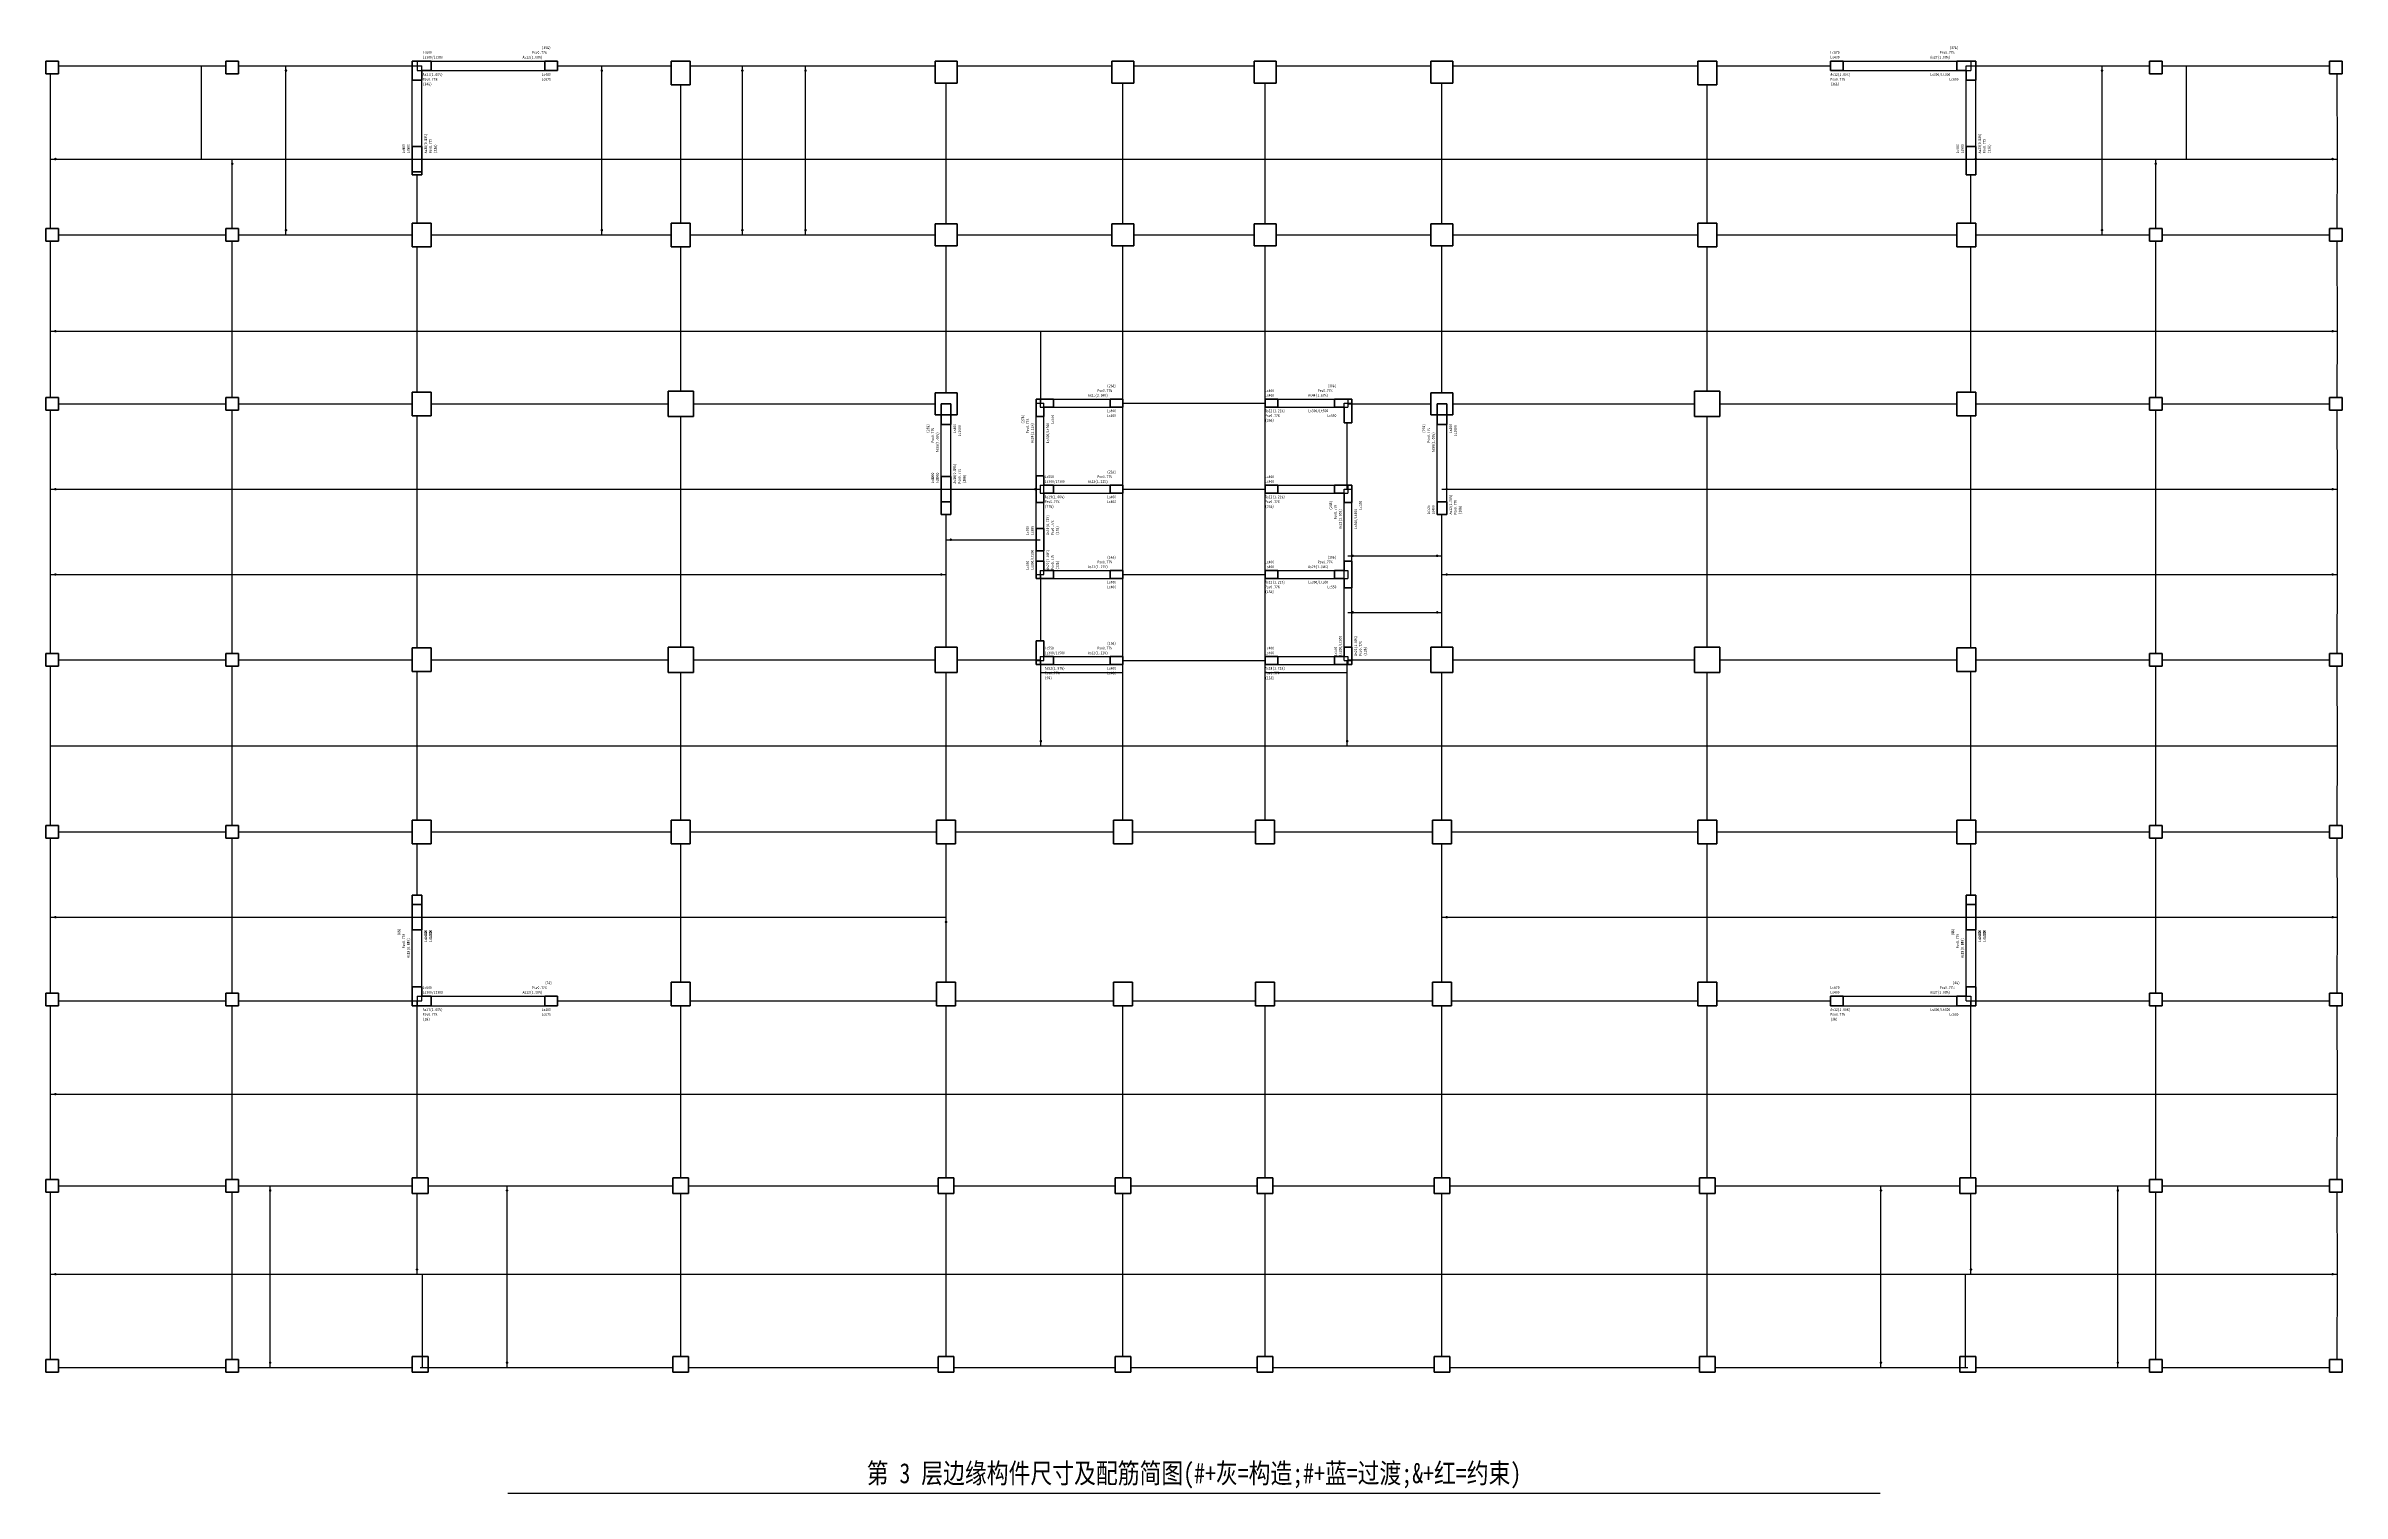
# Model space of a CAD drawing. Header units: millimetres. Extents: x -1455 to 850709, y 32926 to 221881.
# Drawn here: x 99900 to 172600, y 176073 to 221881 of the extents above; entities that cross this region are included whole.
import ezdxf
from ezdxf.enums import TextEntityAlignment as Align

# ---------------------------------------------------------------- set-up
doc = ezdxf.new("R2010")
doc.units = ezdxf.units.MM
for name, color, linetype, lineweight in [('层15100', 134, 'Continuous', 25), ('层15101', 52, 'Continuous', 25), ('层15103', 84, 'Continuous', 25), ('层15105', 6, 'Continuous', 25), ('层15200', 7, 'Continuous', 25), ('层15226', 7, 'Continuous', 25)]:
    doc.layers.add(name, color=color, linetype=linetype, lineweight=lineweight)
doc.styles.add('宋体', font='')
doc.styles.get('宋体').set_extended_font_data('宋体')

# ---------------------------------------------------------------- blocks, each defined once
blk = doc.blocks.new('3BY')
at = {"layer": '层15100'}
for p, q in [((0.05, 38.3), (0.05, 41)), ((0.3, 41.249), (4.83, 41.25)), ((4.83, 41.25), (5.6, 41.249)), ((6, 41.249), (7.5, 41.25)), ((7.5, 41.25), (11.65, 41.25)), ((16.1, 41.25), (17.5, 41.25)), ((17.5, 41.25), (19.7, 41.249)), ((20.3, 41.249), (21.95, 41.25)), ((21.95, 41.25), (23.95, 41.25)), ((23.95, 41.25), (28.05, 41.25)), ((28.75, 41.25), (33.65, 41.25)), ((34.35, 41.25), (38.15, 41.25)), ((38.85, 41.25), (43.75, 41.25)), ((44.45, 41.25), (52.2, 41.249)), ((52.8, 41.249), (56.4, 41.25)), ((60.85, 41.25), (65, 41.25)), ((65, 41.25), (66.5, 41.249)), ((66.9, 41.249), (67.67, 41.25)), ((67.67, 41.25), (72.2, 41.249)), ((72.45, 38.3), (72.449, 41)), ((20, 38.3), (20, 40.65)), ((28.4, 38.3), (28.4, 40.7)), ((34, 38.3), (34, 40.7)), ((38.5, 38.3), (38.5, 40.7)), ((44.1, 38.3), (44.1, 40.7)), ((52.5, 38.3), (52.5, 40.65)), ((0.05, 36.1), (0.05, 38.3)), ((11.65, 38.3), (17.5, 38.3)), ((17.5, 38.3), (20, 38.3)), ((20, 36.275), (20, 38.3)), ((20, 38.3), (21.95, 38.3)), ((21.95, 38.3), (23.95, 38.3)), ((23.95, 38.3), (28.4, 38.3)), ((28.4, 36.25), (28.4, 38.3)), ((28.4, 38.3), (34, 38.3)), ((34, 36.25), (34, 38.3)), ((34, 38.3), (38.5, 38.3)), ((38.5, 36.25), (38.5, 38.3)), ((38.5, 38.3), (44.1, 38.3)), ((44.1, 36.25), (44.1, 38.3)), ((44.1, 38.3), (52.5, 38.3)), ((52.5, 36.275), (52.5, 38.3)), ((52.5, 38.3), (60.85, 38.3)), ((72.449, 36.1), (72.45, 38.3)), ((0.05, 32.85), (0.05, 35.7)), ((0.3, 35.9), (5.6, 35.9)), ((5.8, 32.85), (5.8, 35.7)), ((6, 35.9), (7.5, 35.9)), ((7.5, 35.9), (11.5, 35.9)), ((12.1, 35.9), (17.5, 35.9)), ((17.5, 35.9), (19.7, 35.9)), ((20.3, 35.9), (21.95, 35.9)), ((21.95, 35.9), (23.95, 35.9)), ((23.95, 35.9), (28.05, 35.9)), ((28.75, 35.9), (33.65, 35.9)), ((34.35, 35.9), (38.15, 35.9)), ((38.85, 35.9), (43.75, 35.9)), ((44.45, 35.9), (52.2, 35.9)), ((52.8, 35.9), (60.4, 35.9)), ((61, 35.9), (65, 35.9)), ((65, 35.9), (66.5, 35.9)), ((66.7, 32.85), (66.7, 35.7)), ((66.9, 35.9), (72.2, 35.9)), ((72.45, 32.85), (72.449, 35.7)), ((11.65, 32.85), (11.651, 35.525)), ((20, 32.85), (20, 35.525)), ((28.4, 32.85), (28.4, 35.55)), ((34, 32.85), (34, 35.55)), ((38.5, 32.85), (38.5, 35.55)), ((44.1, 32.85), (44.1, 35.55)), ((52.5, 32.85), (52.5, 35.525)), ((60.85, 32.85), (60.85, 35.525)), ((0.05, 30.75), (0.05, 32.85)), ((5.8, 30.75), (5.8, 32.85)), ((11.651, 30.925), (11.65, 32.85)), ((20, 30.95), (20, 32.85)), ((28.4, 30.9), (28.4, 32.85)), ((34, 30.575), (34, 32.85)), ((38.5, 30.575), (38.5, 32.85)), ((44.1, 30.9), (44.1, 32.85)), ((52.5, 30.95), (52.5, 32.85)), ((60.85, 30.925), (60.85, 32.85)), ((66.7, 30.75), (66.7, 32.85)), ((72.449, 30.75), (72.45, 32.85)), ((0.3, 30.55), (5.6, 30.55)), ((6, 30.55), (11.5, 30.55)), ((12.1, 30.55), (19.6, 30.55)), ((20.4, 30.55), (28.05, 30.55)), ((34, 27.85), (34, 30.575)), ((34, 30.575), (38.5, 30.575)), ((38.5, 27.85), (38.5, 30.575)), ((44.45, 30.55), (52.1, 30.55)), ((52.9, 30.55), (60.4, 30.55)), ((61, 30.55), (66.5, 30.55)), ((66.9, 30.55), (72.2, 30.55)), ((0.05, 27.85), (0.05, 30.35)), ((5.8, 27.85), (5.8, 30.35)), ((11.65, 27.85), (11.651, 30.175)), ((20, 27.85), (20, 30.15)), ((52.5, 27.85), (52.5, 30.15)), ((60.85, 27.85), (60.85, 30.175)), ((66.7, 27.85), (66.7, 30.35)), ((72.45, 27.85), (72.449, 30.35)), ((0.05, 25.15), (0.05, 27.85)), ((5.8, 25.15), (5.8, 27.85)), ((11.65, 25.15), (11.65, 27.85)), ((20, 25.15), (20, 27.85)), ((28.4, 27.85), (31.375, 27.85)), ((34, 25.15), (34, 27.85)), ((34, 27.85), (38.5, 27.85)), ((38.5, 25.15), (38.5, 27.85)), ((52.5, 25.15), (52.5, 27.85)), ((60.85, 25.15), (60.85, 27.85)), ((66.7, 25.15), (66.7, 27.85)), ((72.45, 25.15), (72.45, 27.85)), ((28.4, 26.25), (28.4, 27.05)), ((44.1, 25.74), (44.1, 27.05)), ((28.4, 25.15), (28.4, 26.25)), ((44.1, 25.15), (44.1, 25.74)), ((0.05, 22.65), (0.05, 25.15)), ((5.8, 22.65), (5.8, 25.15)), ((11.651, 22.825), (11.65, 25.15)), ((20, 22.85), (20, 25.15)), ((28.4, 22.85), (28.4, 25.15)), ((34, 22.425), (34, 25.15)), ((34, 25.15), (38.5, 25.15)), ((38.5, 22.425), (38.5, 25.15)), ((44.1, 23.95), (44.1, 25.15)), ((52.5, 22.85), (52.5, 25.15)), ((60.85, 22.825), (60.85, 25.15)), ((66.7, 22.65), (66.7, 25.15)), ((72.449, 22.65), (72.45, 25.15)), ((44.1, 22.85), (44.1, 23.95)), ((0.05, 19.725), (0.05, 22.25)), ((0.3, 22.45), (5.6, 22.45)), ((5.8, 19.725), (5.8, 22.25)), ((6, 22.45), (11.5, 22.45)), ((11.65, 19.725), (11.651, 22.075)), ((12.1, 22.45), (19.6, 22.45)), ((20, 19.725), (20, 22.05)), ((20.4, 22.45), (28.05, 22.45)), ((28.4, 19.725), (28.4, 22.05)), ((34, 22.05), (34, 22.425)), ((34, 22.425), (38.5, 22.425)), ((34, 19.725), (34, 22.05)), ((38.5, 22.05), (38.5, 22.425)), ((38.5, 19.725), (38.5, 22.05)), ((44.1, 19.725), (44.1, 22.05)), ((44.45, 22.45), (52.1, 22.45)), ((52.5, 19.725), (52.5, 22.05)), ((52.9, 22.45), (60.4, 22.45)), ((60.85, 19.725), (60.85, 22.075)), ((61, 22.45), (66.5, 22.45)), ((66.7, 19.725), (66.7, 22.25)), ((66.9, 22.45), (72.2, 22.45)), ((72.45, 19.725), (72.449, 22.25)), ((0.05, 17.2), (0.05, 19.725)), ((5.8, 17.2), (5.8, 19.725)), ((11.651, 17.375), (11.65, 19.725)), ((20, 17.375), (20, 19.725)), ((28.4, 17.375), (28.4, 19.725)), ((34, 17.375), (34, 19.725)), ((38.5, 17.375), (38.5, 19.725)), ((44.1, 17.375), (44.1, 19.725)), ((52.5, 17.375), (52.5, 19.725)), ((60.85, 17.375), (60.85, 19.725)), ((66.7, 17.2), (66.7, 19.725)), ((72.449, 17.2), (72.45, 19.725)), ((0.05, 14.3), (0.05, 16.8)), ((0.3, 17), (5.6, 17)), ((5.8, 14.3), (5.8, 16.8)), ((6, 17), (11.5, 17)), ((12.1, 17), (19.7, 17)), ((20.3, 17), (28.1, 17)), ((28.7, 17), (33.7, 17)), ((34.3, 17), (38.2, 17)), ((38.8, 17), (43.8, 17)), ((44.4, 17), (52.2, 17)), ((52.8, 17), (60.4, 17)), ((61, 17), (66.5, 17)), ((66.7, 14.3), (66.7, 16.8)), ((66.9, 17), (72.2, 17)), ((72.45, 14.3), (72.449, 16.8)), ((20, 14.3), (20, 16.625)), ((28.4, 14.3), (28.4, 16.625)), ((44.1, 14.3), (44.1, 16.625)), ((52.5, 14.3), (52.5, 16.625)), ((0.05, 11.9), (0.05, 14.3)), ((5.8, 11.9), (5.8, 14.3)), ((20, 12.25), (20, 14.3)), ((28.4, 12.25), (28.4, 14.3)), ((44.1, 12.25), (44.1, 14.3)), ((52.5, 12.25), (52.5, 14.3)), ((66.7, 11.9), (66.7, 14.3)), ((72.449, 11.9), (72.45, 14.3)), ((0.3, 11.65), (5.6, 11.65)), ((6, 11.651), (11.65, 11.65)), ((11.65, 8.7), (11.65, 11.65)), ((16.1, 11.65), (19.7, 11.651)), ((20.3, 11.651), (28.1, 11.651)), ((28.7, 11.651), (33.7, 11.651)), ((34.3, 11.651), (38.2, 11.651)), ((38.8, 11.651), (43.8, 11.651)), ((44.4, 11.651), (52.2, 11.651)), ((52.8, 11.651), (56.4, 11.65)), ((60.85, 11.65), (66.5, 11.651)), ((60.85, 8.7), (60.85, 11.65)), ((66.9, 11.65), (72.2, 11.65)), ((0.05, 8.7), (0.05, 11.5)), ((5.8, 8.7), (5.8, 11.5)), ((20, 8.7), (20, 11.5)), ((28.4, 8.7), (28.4, 11.5)), ((34, 8.7), (34, 11.5)), ((38.5, 8.7), (38.5, 11.5)), ((44.1, 8.7), (44.1, 11.5)), ((52.5, 8.7), (52.5, 11.5)), ((66.7, 8.7), (66.7, 11.5)), ((72.45, 8.7), (72.449, 11.5)), ((0.05, 6), (0.05, 8.7)), ((5.8, 6), (5.8, 8.7)), ((11.651, 6.05), (11.65, 8.7)), ((20, 6.05), (20, 8.7)), ((28.4, 6.05), (28.4, 8.7)), ((34, 6.05), (34, 8.7)), ((38.5, 6.05), (38.5, 8.7)), ((44.1, 6.05), (44.1, 8.7)), ((52.5, 6.05), (52.5, 8.7)), ((60.85, 6.05), (60.85, 8.7)), ((66.7, 6), (66.7, 8.7)), ((72.449, 6), (72.45, 8.7)), ((0.05, 3), (0.05, 5.6)), ((0.3, 5.8), (5.6, 5.8)), ((5.8, 3), (5.8, 5.6)), ((6, 5.8), (7, 5.8)), ((7, 5.8), (11.5, 5.8)), ((12, 5.8), (14.5, 5.8)), ((14.5, 5.8), (19.75, 5.8)), ((20, 3), (20, 5.55)), ((20.25, 5.8), (28.15, 5.8)), ((28.4, 3), (28.4, 5.55)), ((28.65, 5.8), (33.75, 5.8)), ((34, 3), (34, 5.55)), ((34.25, 5.8), (38.25, 5.8)), ((38.5, 3), (38.5, 5.55)), ((38.75, 5.8), (43.85, 5.8)), ((44.1, 3), (44.1, 5.55)), ((44.35, 5.8), (52.25, 5.8)), ((52.5, 3), (52.5, 5.55)), ((52.75, 5.8), (58, 5.8)), ((58, 5.8), (60.5, 5.8)), ((61, 5.8), (65.5, 5.8)), ((65.5, 5.8), (66.5, 5.8)), ((66.7, 3), (66.7, 5.6)), ((66.9, 5.8), (72.2, 5.8)), ((72.45, 3), (72.449, 5.6)), ((0.05, 0.3), (0.05, 3)), ((5.8, 0.3), (5.8, 3)), ((20, 0.4), (20, 3)), ((28.4, 0.4), (28.4, 3)), ((34, 0.4), (34, 3)), ((38.5, 0.4), (38.5, 3)), ((44.1, 0.4), (44.1, 3)), ((52.5, 0.4), (52.5, 3)), ((66.7, 0.3), (66.7, 3)), ((72.449, 0.3), (72.45, 3)), ((0.3, 0.05), (5.6, 0.05)), ((6, 0.05), (7, 0.05)), ((7, 0.05), (11.5, 0.05)), ((11.825, 0.05), (14.5, 0.05)), ((14.5, 0.05), (19.75, 0.05)), ((20.25, 0.05), (28.15, 0.05)), ((28.65, 0.05), (33.75, 0.05)), ((34.25, 0.05), (38.25, 0.05)), ((38.75, 0.05), (43.85, 0.05)), ((44.35, 0.05), (52.25, 0.05)), ((52.75, 0.05), (58, 0.05)), ((58, 0.05), (60.675, 0.05)), ((61, 0.05), (65.5, 0.05)), ((65.5, 0.05), (66.5, 0.05)), ((66.9, 0.05), (72.2, 0.05))]:
    blk.add_line(p, q, dxfattribs=at)
at = {"layer": '层15100', "color": 4}
for p, q in [((4.83, 38.3), (4.83, 41.25)), ((7.5, 38.3), (7.5, 41.25)), ((17.5, 38.3), (17.5, 41.25)), ((21.95, 38.3), (21.95, 41.25)), ((23.95, 38.3), (23.95, 41.25)), ((65, 38.3), (65, 41.25)), ((67.67, 38.3), (67.67, 41.25)), ((0.05, 38.3), (4.83, 38.3)), ((4.83, 38.3), (5.8, 38.3)), ((5.8, 36.1), (5.8, 38.3)), ((5.8, 38.3), (7.5, 38.3)), ((7.5, 35.9), (7.5, 38.3)), ((7.5, 38.3), (11.65, 38.3)), ((17.5, 35.9), (17.5, 38.3)), ((21.95, 35.9), (21.95, 38.3)), ((23.95, 35.9), (23.95, 38.3)), ((60.85, 38.3), (65, 38.3)), ((65, 35.9), (65, 38.3)), ((65, 38.3), (66.7, 38.3)), ((66.7, 36.1), (66.7, 38.3)), ((66.7, 38.3), (67.67, 38.3)), ((67.67, 38.3), (72.45, 38.3)), ((0.05, 32.85), (5.8, 32.85)), ((5.8, 32.85), (11.65, 32.85)), ((11.65, 32.85), (20, 32.85)), ((20, 32.85), (28.4, 32.85)), ((28.4, 32.85), (31.4, 32.85)), ((31.399, 30.575), (31.4, 32.85)), ((31.4, 32.85), (34, 32.85)), ((34, 32.85), (38.5, 32.85)), ((38.5, 32.85), (44.1, 32.85)), ((44.1, 32.85), (52.5, 32.85)), ((52.5, 32.85), (60.85, 32.85)), ((60.85, 32.85), (66.7, 32.85)), ((66.7, 32.85), (72.45, 32.85)), ((0.05, 27.85), (5.8, 27.85)), ((5.8, 27.85), (11.65, 27.85)), ((11.65, 27.85), (20, 27.85)), ((20, 27.85), (28.4, 27.85)), ((44.1, 27.85), (52.5, 27.85)), ((52.5, 27.85), (60.85, 27.85)), ((60.85, 27.85), (66.7, 27.85)), ((66.7, 27.85), (72.45, 27.85)), ((28.4, 26.25), (31.375, 26.25)), ((41.125, 25.74), (44.1, 25.74)), ((0.05, 25.15), (5.8, 25.15)), ((5.8, 25.15), (11.65, 25.15)), ((11.65, 25.15), (20, 25.15)), ((20, 25.15), (28.4, 25.15)), ((44.1, 25.15), (52.5, 25.15)), ((52.5, 25.15), (60.85, 25.15)), ((60.85, 25.15), (66.7, 25.15)), ((66.7, 25.15), (72.45, 25.15)), ((41.125, 23.95), (44.1, 23.95)), ((31.4, 22.05), (31.399, 22.425)), ((31.4, 19.725), (31.4, 22.05)), ((31.4, 22.05), (34, 22.05)), ((38.5, 22.05), (41.1, 22.05)), ((41.1, 22.05), (41.1, 22.425)), ((41.1, 19.725), (41.1, 22.05)), ((0.05, 19.725), (5.8, 19.725)), ((5.8, 19.725), (11.65, 19.725)), ((11.65, 19.725), (20, 19.725)), ((20, 19.725), (28.4, 19.725)), ((28.4, 19.725), (31.4, 19.725)), ((31.4, 19.725), (34, 19.725)), ((34, 19.725), (38.5, 19.725)), ((38.5, 19.725), (41.1, 19.725)), ((41.1, 19.725), (44.1, 19.725)), ((44.1, 19.725), (52.5, 19.725)), ((52.5, 19.725), (60.85, 19.725)), ((60.85, 19.725), (66.7, 19.725)), ((66.7, 19.725), (72.45, 19.725)), ((0.05, 14.3), (5.8, 14.3)), ((5.8, 14.3), (11.65, 14.3)), ((11.65, 14.3), (20, 14.3)), ((20, 14.3), (28.4, 14.3)), ((44.1, 14.3), (52.5, 14.3)), ((52.5, 14.3), (60.85, 14.3)), ((60.85, 14.3), (66.7, 14.3)), ((66.7, 14.3), (72.45, 14.3)), ((0.05, 8.7), (5.8, 8.7)), ((5.8, 8.7), (11.65, 8.7)), ((11.65, 8.7), (20, 8.7)), ((20, 8.7), (28.4, 8.7)), ((28.4, 8.7), (34, 8.7)), ((34, 8.7), (38.5, 8.7)), ((38.5, 8.7), (44.1, 8.7)), ((44.1, 8.7), (52.5, 8.7)), ((52.5, 8.7), (60.85, 8.7)), ((60.85, 8.7), (66.7, 8.7)), ((66.7, 8.7), (72.45, 8.7)), ((7, 3), (7, 5.8)), ((11.65, 3), (11.651, 5.55)), ((14.5, 3), (14.5, 5.8)), ((58, 3), (58, 5.8)), ((60.85, 3), (60.85, 5.55)), ((65.5, 3), (65.5, 5.8)), ((0.05, 3), (5.8, 3)), ((5.8, 3), (7, 3)), ((7, 0.05), (7, 3)), ((7, 3), (11.65, 3)), ((11.65, 3), (11.825, 3)), ((11.825, 0.05), (11.825, 3)), ((11.825, 3), (14.5, 3)), ((14.5, 0.05), (14.5, 3)), ((14.5, 3), (20, 3)), ((20, 3), (28.4, 3)), ((28.4, 3), (34, 3)), ((34, 3), (38.5, 3)), ((38.5, 3), (44.1, 3)), ((44.1, 3), (52.5, 3)), ((52.5, 3), (58, 3)), ((58, 0.05), (58, 3)), ((58, 3), (60.675, 3)), ((60.675, 0.05), (60.675, 3)), ((60.675, 3), (60.85, 3)), ((60.85, 3), (65.5, 3)), ((65.5, 0.05), (65.5, 3)), ((65.5, 3), (66.7, 3)), ((66.7, 3), (72.45, 3)), ((11.75, 0.05), (11.825, 0.05)), ((60.675, 0.05), (60.75, 0.05))]:
    blk.add_line(p, q, dxfattribs=at)
at = {"layer": '层15100', "color": 2}
for p, q in [((11.651, 36.275), (11.65, 37.8)), ((60.85, 36.275), (60.85, 37.8)), ((41.125, 30.55), (43.75, 30.55)), ((41.1, 27.85), (41.1, 29.95)), ((31.399, 23.05), (31.399, 25.15)), ((28.75, 22.45), (31.375, 22.45)), ((41.125, 22.45), (43.75, 22.45)), ((11.65, 15), (11.651, 16.625)), ((60.85, 15), (60.85, 16.625))]:
    blk.add_line(p, q, dxfattribs=at)
at = {"layer": '层15100', "color": 1, "linetype": 'Continuous', "const_width": 0.04}
for points in [[(7.52, 41.1, 1), (7.48, 41.1, 1)], [(17.52, 41.1, 1), (17.48, 41.1, 1)], [(21.97, 41.1, 1), (21.93, 41.1, 1)], [(23.97, 41.1, 1), (23.93, 41.1, 1)], [(65.02, 41.1, 1), (64.98, 41.1, 1)], [(0.22, 38.3, 1), (0.18, 38.3, 1)], [(5.82, 38.15, 1), (5.78, 38.15, 1)], [(61.02, 38.3, 1), (60.98, 38.3, 1)], [(66.72, 38.15, 1), (66.68, 38.15, 1)], [(72.32, 38.3, 1), (72.28, 38.3, 1)], [(7.52, 36.05, 1), (7.48, 36.05, 1)], [(17.52, 36.05, 1), (17.48, 36.05, 1)], [(21.97, 36.05, 1), (21.93, 36.05, 1)], [(23.97, 36.05, 1), (23.93, 36.05, 1)], [(65.02, 36.05, 1), (64.98, 36.05, 1)], [(0.22, 32.85, 1), (0.18, 32.85, 1)], [(72.32, 32.85, 1), (72.28, 32.85, 1)], [(0.22, 27.85, 1), (0.18, 27.85, 1)], [(31.245, 27.85, 1), (31.205, 27.85, 1)], [(44.27, 27.85, 1), (44.23, 27.85, 1)], [(72.32, 27.85, 1), (72.28, 27.85, 1)], [(28.57, 26.25, 1), (28.53, 26.25, 1)], [(41.295, 25.74, 1), (41.255, 25.74, 1)], [(43.97, 25.74, 1), (43.93, 25.74, 1)], [(0.22, 25.15, 1), (0.18, 25.15, 1)], [(28.27, 25.15, 1), (28.23, 25.15, 1)], [(44.27, 25.15, 1), (44.23, 25.15, 1)], [(72.32, 25.15, 1), (72.28, 25.15, 1)], [(41.295, 23.95, 1), (41.255, 23.95, 1)], [(43.97, 23.95, 1), (43.93, 23.95, 1)], [(31.42, 19.875, 1), (31.38, 19.875, 1)], [(41.12, 19.875, 1), (41.08, 19.875, 1)], [(0.22, 14.3, 1), (0.18, 14.3, 1)], [(28.42, 14.15, 1), (28.38, 14.15, 1)], [(44.27, 14.3, 1), (44.23, 14.3, 1)], [(72.32, 14.3, 1), (72.28, 14.3, 1)], [(0.22, 8.7, 1), (0.18, 8.7, 1)], [(7.02, 5.65, 1), (6.98, 5.65, 1)], [(14.52, 5.65, 1), (14.48, 5.65, 1)], [(58.02, 5.65, 1), (57.98, 5.65, 1)], [(65.52, 5.65, 1), (65.48, 5.65, 1)], [(0.22, 3, 1), (0.18, 3, 1)], [(11.67, 3.15, 1), (11.63, 3.15, 1)], [(60.87, 3.15, 1), (60.83, 3.15, 1)], [(72.32, 3, 1), (72.28, 3, 1)], [(7.02, 0.2, 1), (6.98, 0.2, 1)], [(14.52, 0.2, 1), (14.48, 0.2, 1)], [(58.02, 0.2, 1), (57.98, 0.2, 1)], [(65.52, 0.2, 1), (65.48, 0.2, 1)]]:
    blk.add_lwpolyline(points, format="xyb", close=True, dxfattribs=at)
at = {"layer": '层15103'}
for p, q in [((11.5, 38.3), (11.5, 41.25)), ((11.5, 41.25), (11.8, 41.25)), ((11.65, 41.4), (16.1, 41.4)), ((11.65, 41.4), (11.65, 41.1)), ((11.65, 41.1), (16.1, 41.1)), ((11.8, 38.3), (11.8, 41.25)), ((16.1, 41.4), (16.1, 41.1)), ((56.4, 41.4), (60.85, 41.4)), ((56.4, 41.4), (56.4, 41.1)), ((56.4, 41.1), (60.85, 41.1)), ((60.7, 38.3), (60.7, 41.25)), ((60.7, 41.25), (61, 41.25)), ((60.85, 41.4), (60.85, 41.1)), ((61, 38.3), (61, 41.25)), ((11.5, 37.8), (11.5, 38.3)), ((11.8, 37.8), (11.8, 38.3)), ((60.7, 37.8), (60.7, 38.3)), ((61, 37.8), (61, 38.3)), ((11.5, 37.8), (11.8, 37.8)), ((60.7, 37.8), (61, 37.8)), ((31.25, 27.85), (31.25, 30.575)), ((31.25, 30.575), (31.5, 30.575)), ((31.375, 30.7), (34, 30.7)), ((31.375, 30.7), (31.375, 30.45)), ((31.5, 27.85), (31.5, 30.575)), ((34, 30.7), (34, 30.45)), ((38.5, 30.7), (41.125, 30.7)), ((38.5, 30.7), (38.5, 30.45)), ((41, 29.95), (41, 30.575)), ((41, 30.575), (41.25, 30.575)), ((41.125, 30.7), (41.125, 30.45)), ((41.25, 29.95), (41.25, 30.575)), ((28.25, 27.85), (28.25, 30.2)), ((28.55, 27.85), (28.55, 30.2)), ((31.375, 30.45), (34, 30.45)), ((38.5, 30.45), (41.125, 30.45)), ((41, 29.95), (41.25, 29.95)), ((43.95, 27.85), (43.95, 30.2)), ((44.25, 27.85), (44.25, 30.2)), ((28.25, 27.05), (28.25, 27.85)), ((28.55, 27.05), (28.55, 27.85)), ((31.25, 26.25), (31.25, 27.85)), ((31.375, 27.975), (34, 27.975)), ((31.375, 27.975), (31.375, 27.725)), ((31.375, 27.725), (34, 27.725)), ((31.5, 26.25), (31.5, 27.85)), ((34, 27.975), (34, 27.725)), ((38.5, 27.975), (41.125, 27.975)), ((38.5, 27.975), (38.5, 27.725)), ((38.5, 27.725), (41.125, 27.725)), ((41, 25.74), (41, 27.85)), ((41, 27.85), (41.25, 27.85)), ((41.125, 27.975), (41.125, 27.725)), ((41.25, 25.74), (41.25, 27.85)), ((43.95, 27.05), (43.95, 27.85)), ((44.25, 27.05), (44.25, 27.85)), ((28.25, 27.05), (28.55, 27.05)), ((43.95, 27.05), (44.25, 27.05)), ((31.25, 25.15), (31.25, 26.25)), ((31.5, 25.15), (31.5, 26.25)), ((41, 25.15), (41, 25.74)), ((41.25, 25.15), (41.25, 25.74)), ((31.25, 25.15), (31.5, 25.15)), ((31.375, 25.275), (34, 25.275)), ((31.375, 25.275), (31.375, 25.025)), ((31.375, 25.025), (34, 25.025)), ((34, 25.275), (34, 25.025)), ((38.5, 25.275), (41.125, 25.275)), ((38.5, 25.275), (38.5, 25.025)), ((38.5, 25.025), (41.125, 25.025)), ((41, 23.95), (41, 25.15)), ((41.125, 25.275), (41.125, 25.025)), ((41.25, 23.95), (41.25, 25.15)), ((41, 22.425), (41, 23.95)), ((41.25, 22.425), (41.25, 23.95)), ((31.25, 22.425), (31.25, 23.05)), ((31.25, 23.05), (31.5, 23.05)), ((31.375, 22.55), (34, 22.55)), ((31.375, 22.55), (31.375, 22.3)), ((31.5, 22.425), (31.5, 23.05)), ((34, 22.55), (34, 22.3)), ((38.5, 22.55), (41.125, 22.55)), ((38.5, 22.55), (38.5, 22.3)), ((41.125, 22.55), (41.125, 22.3)), ((31.25, 22.425), (31.5, 22.425)), ((31.375, 22.3), (34, 22.3)), ((38.5, 22.3), (41.125, 22.3)), ((41, 22.425), (41.25, 22.425)), ((11.5, 14.3), (11.5, 15)), ((11.5, 15), (11.8, 15)), ((11.8, 14.3), (11.8, 15)), ((60.7, 14.3), (60.7, 15)), ((60.7, 15), (61, 15)), ((61, 14.3), (61, 15)), ((11.5, 11.65), (11.5, 14.3)), ((11.8, 11.65), (11.8, 14.3)), ((60.7, 11.65), (60.7, 14.3)), ((61, 11.65), (61, 14.3)), ((11.5, 11.65), (11.8, 11.65)), ((11.65, 11.8), (16.1, 11.8)), ((11.65, 11.8), (11.65, 11.5)), ((16.1, 11.8), (16.1, 11.5)), ((56.4, 11.8), (60.85, 11.8)), ((56.4, 11.8), (56.4, 11.5)), ((60.7, 11.65), (61, 11.65)), ((60.85, 11.8), (60.85, 11.5)), ((11.65, 11.5), (16.1, 11.5)), ((56.4, 11.5), (60.85, 11.5))]:
    blk.add_line(p, q, dxfattribs=at)
at = {"layer": '层15200'}
blk.add_line((14.53, -3.927), (57.97, -3.927), dxfattribs=at)
at = {"layer": '层15200', "style": '宋体', "width": 0.8}
blk.add_text('第 3 层边缘构件尺寸及配筋简图(#+灰=构造;#+蓝=过渡;&+红=约束)', height=0.6335, dxfattribs=at).set_placement((36.25, -3.805), align=Align.BOTTOM_CENTER)
at = {"layer": '层15226', "style": '宋体', "width": 0.8}
for s, p in [('Lc600', (11.83, 41.631)), ('Ls300/Lt300', (11.83, 41.48)), ('As12(1.00%)', (14.991, 41.48)), ('Psv0.77%', (15.294, 41.631)), ('(35&)', (15.596, 41.782)), ('Lc670', (56.4, 41.631)), ('Ls400', (56.4, 41.48)), ('As27(1.00%)', (59.561, 41.48)), ('Psv0.77%', (59.864, 41.631)), ('(37&)', (60.166, 41.782)), ('As21(2.09%)', (32.891, 30.775)), ('Psv0.77%', (33.194, 30.926)), ('(28&)', (33.496, 31.077)), ('Lc400', (38.5, 30.926)), ('Ls400', (38.5, 30.775)), ('As44(1.67%)', (39.866, 30.775)), ('Psv0.77%', (40.169, 30.926)), ('(30&)', (40.471, 31.077)), ('(22&)', (33.496, 28.352)), ('Lc550', (31.525, 28.201)), ('Ls300/Lt300', (31.525, 28.05)), ('As12(1.21%)', (32.891, 28.05)), ('Psv0.77%', (33.194, 28.201)), ('Lc400', (38.5, 28.201)), ('Ls400', (38.5, 28.05)), ('As12(1.21%)', (32.891, 25.35)), ('Psv0.77%', (33.194, 25.501)), ('(14&)', (33.496, 25.652)), ('Lc400', (38.5, 25.501)), ('As29(1.00%)', (39.866, 25.35)), ('Psv0.77%', (40.169, 25.501)), ('(16&)', (40.471, 25.652)), ('Ls400', (38.5, 25.35)), ('Lc550', (31.525, 22.776)), ('Ls300/Lt500', (31.525, 22.625)), ('As12(1.21%)', (32.891, 22.625)), ('Psv0.77%', (33.194, 22.776)), ('(10&)', (33.496, 22.927)), ('Lc400', (38.5, 22.776)), ('Ls400', (38.5, 22.625)), ('Lc600', (11.83, 12.031)), ('Ls300/Lt300', (11.83, 11.88)), ('As12(1.00%)', (14.991, 11.88)), ('Psv0.77%', (15.294, 12.031)), ('(2&)', (15.697, 12.182)), ('Lc670', (56.4, 12.031)), ('Ls400', (56.4, 11.88)), ('As27(1.00%)', (59.561, 11.88)), ('Psv0.77%', (59.864, 12.031)), ('(4&)', (60.267, 12.182))]:
    blk.add_text(s, height=0.0882, dxfattribs=at).set_placement(p)
for s, p in [('As27(1.00%)', (11.83, 41.02)), ('Psv0.77%', (11.83, 40.869)), ('(34&)', (11.83, 40.718)), ('Ls400', (15.596, 41.02)), ('Lc670', (15.596, 40.869)), ('As12(1.00%)', (56.4, 41.02)), ('Psv0.77%', (56.4, 40.869)), ('(36&)', (56.4, 40.718)), ('Ls300/Lt300', (59.561, 41.02)), ('Lc600', (60.166, 40.869)), ('Ls400', (33.496, 30.375)), ('Lc400', (33.496, 30.224)), ('As12(1.21%)', (38.5, 30.375)), ('Psv0.77%', (38.5, 30.224)), ('(29&)', (38.5, 30.073)), ('Ls300/Lt500', (39.866, 30.375)), ('Lc550', (40.471, 30.224)), ('As29(1.00%)', (31.525, 27.65)), ('Ls400', (33.496, 27.65)), ('As12(1.21%)', (38.5, 27.65)), ('Psv0.77%', (31.525, 27.499)), ('(21&)', (31.525, 27.348)), ('Lc400', (33.496, 27.499)), ('Psv0.77%', (38.5, 27.499)), ('(23&)', (38.5, 27.348)), ('Ls400', (33.496, 24.95)), ('Lc400', (33.496, 24.799)), ('As12(1.21%)', (38.5, 24.95)), ('Psv0.77%', (38.5, 24.799)), ('Ls300/Lt300', (39.866, 24.95)), ('Lc550', (40.471, 24.799)), ('(15&)', (38.5, 24.648)), ('As52(1.97%)', (31.525, 22.225)), ('Psv0.77%', (31.525, 22.074)), ('(9&)', (31.525, 21.923)), ('Ls400', (33.496, 22.225)), ('Lc400', (33.496, 22.074)), ('As18(1.72%)', (38.5, 22.225)), ('Psv0.77%', (38.5, 22.074)), ('(11&)', (38.5, 21.923)), ('As27(1.00%)', (11.83, 11.42)), ('Psv0.77%', (11.83, 11.269)), ('(1&)', (11.83, 11.118)), ('Ls400', (15.596, 11.42)), ('Lc670', (15.596, 11.269)), ('As12(1.00%)', (56.4, 11.42)), ('Psv0.77%', (56.4, 11.269)), ('(3&)', (56.4, 11.118)), ('Ls300/Lt300', (59.561, 11.42)), ('Lc600', (60.166, 11.269))]:
    blk.add_text(s, height=0.0882, dxfattribs=at).set_placement(p, align=Align.TOP_LEFT)
for s, rotation, p in [('Lc900', 89.99972, (11.269, 38.48)), ('Lc800', 89.99972, (11.269, 38.48)), ('Ls900', 89.99972, (11.42, 38.48)), ('Ls800', 89.99972, (11.42, 38.48)), ('Lc900', 89.99972, (60.469, 38.48)), ('Ls900', 89.99972, (60.62, 38.48)), ('(25&)', 89.99979, (27.868, 29.626)), ('(27&)', 89.99979, (30.873, 29.921)), ('Psv0.77%', 89.99979, (31.024, 29.619)), ('As24(1.11%)', 89.99979, (31.175, 29.316)), ('(26&)', 89.99979, (43.568, 29.626)), ('Psv0.77%', 89.99979, (28.019, 29.324)), ('As58(1.00%)', 89.99979, (28.17, 29.021)), ('Psv0.77%', 89.99979, (43.719, 29.324)), ('As58(1.00%)', 89.99979, (43.87, 29.021)), ('Lc1200', 89.99972, (28.019, 28.03)), ('Lc800', 89.99972, (28.019, 28.03)), ('Ls1200', 89.99972, (28.17, 28.03)), ('Ls800', 89.99972, (28.17, 28.03)), ('(24&)', 89.99979, (40.623, 27.196)), ('Psv0.77%', 89.99979, (40.774, 26.894)), ('As22(1.00%)', 89.99979, (40.925, 26.591)), ('Lc525', 89.99972, (43.719, 27.05)), ('Ls400', 89.99972, (43.87, 27.05)), ('Lc700', 89.99972, (31.024, 26.4)), ('Ls699', 89.99972, (31.175, 26.4)), ('Lc550', 89.99972, (31.024, 25.3)), ('Ls300/Lt300', 89.99972, (31.175, 25.3)), ('Lc550', 89.99972, (40.774, 22.575)), ('Ls300/Lt300', 89.99972, (40.925, 22.575)), ('(5&)', 89.99979, (11.118, 13.717)), ('(6&)', 89.99979, (11.118, 13.717)), ('(7&)', 89.99979, (60.318, 13.717)), ('(8&)', 89.99979, (60.318, 13.717)), ('Psv0.77%', 89.99979, (11.269, 13.314)), ('Psv0.77%', 89.99979, (11.269, 13.314)), ('As28(0.84%)', 89.99979, (11.42, 13.011)), ('As18(0.75%)', 89.99979, (11.42, 13.011)), ('Psv0.77%', 89.99979, (60.469, 13.314)), ('Psv0.77%', 89.99979, (60.469, 13.314)), ('As28(0.84%)', 89.99979, (60.62, 13.011)), ('As18(0.75%)', 89.99979, (60.62, 13.011))]:
    blk.add_text(s, height=0.0882, rotation=rotation, dxfattribs=at).set_placement(p)
for s, rotation, p in [('As23(0.83%)', 89.99972, (11.88, 38.48)), ('As18(0.75%)', 89.99972, (11.88, 38.48)), ('Psv0.77%', 89.99972, (12.031, 38.48)), ('Psv0.77%', 89.99972, (12.031, 38.48)), ('(31&)', 89.99972, (12.182, 38.48)), ('(32&)', 89.99972, (12.182, 38.48)), ('As23(0.83%)', 89.99972, (61.08, 38.48)), ('Psv0.77%', 89.99972, (61.231, 38.48)), ('(33&)', 89.99972, (61.382, 38.48)), ('Ls300', 89.99979, (28.63, 29.626)), ('Lc1000', 89.99979, (28.781, 29.525)), ('Ls300/Lt300', 89.99979, (31.575, 29.316)), ('Lc550', 89.99979, (31.726, 29.921)), ('Ls300', 89.99979, (44.33, 29.626)), ('Lc1000', 89.99979, (44.481, 29.525)), ('As30(0.83%)', 89.99972, (28.63, 28.03)), ('As18(0.75%)', 89.99972, (28.63, 28.03)), ('Psv0.77%', 89.99972, (28.781, 28.03)), ('Psv0.77%', 89.99972, (28.781, 28.03)), ('(19&)', 89.99972, (28.932, 28.03)), ('(20&)', 89.99972, (28.932, 28.03)), ('As14(0.75%)', 89.99972, (31.575, 26.4)), ('Ls300/Lt300', 89.99979, (41.325, 26.591)), ('Lc550', 89.99979, (41.476, 27.196)), ('As12(1.00%)', 89.99972, (44.33, 27.05)), ('Psv0.77%', 89.99972, (44.481, 27.05)), ('(18&)', 89.99972, (44.632, 27.05)), ('Psv0.77%', 89.99972, (31.726, 26.4)), ('(17&)', 89.99972, (31.877, 26.4)), ('As22(1.00%)', 89.99972, (31.575, 25.3)), ('Psv0.77%', 89.99972, (31.726, 25.3)), ('(13&)', 89.99972, (31.877, 25.3)), ('As22(1.00%)', 89.99972, (41.325, 22.575)), ('Psv0.77%', 89.99972, (41.476, 22.575)), ('(12&)', 89.99972, (41.627, 22.575)), ('Ls800', 89.99979, (11.88, 13.616)), ('Lc800', 89.99979, (12.031, 13.616)), ('Ls800', 89.99979, (61.08, 13.616)), ('Lc800', 89.99979, (61.231, 13.616)), ('Ls1100', 89.99979, (11.88, 13.515)), ('Lc1100', 89.99979, (12.031, 13.515)), ('Ls1100', 89.99979, (61.08, 13.515)), ('Lc1100', 89.99979, (61.231, 13.515))]:
    blk.add_text(s, height=0.0882, rotation=rotation, dxfattribs=at).set_placement(p, align=Align.TOP_LEFT)
at = {"layer": '层15101'}
mesh = blk.add_polyface(dxfattribs=at)
corners = [(-0.1, 41), (0.3, 41), (0.3, 41), (-0.1, 41), (0.3, 41), (0.3, 41.4), (0.3, 41.4), (0.3, 41), (0.3, 41.4), (-0.1, 41.4), (-0.1, 41.4), (0.3, 41.4), (-0.1, 41.4), (-0.1, 41), (-0.1, 41), (-0.1, 41.4)]
mesh.append_faces([[corners[k] for k in face] for face in [(0, 1, 2, 3), (4, 5, 6, 7), (8, 9, 10, 11), (12, 13, 14, 15)]])
mesh = blk.add_polyface(dxfattribs=at)
corners = [(5.6, 41), (6, 41), (6, 41), (5.6, 41), (6, 41), (6, 41.4), (6, 41.4), (6, 41), (6, 41.4), (5.6, 41.4), (5.6, 41.4), (6, 41.4), (5.6, 41.4), (5.6, 41), (5.6, 41), (5.6, 41.4)]
mesh.append_faces([[corners[k] for k in face] for face in [(0, 1, 2, 3), (4, 5, 6, 7), (8, 9, 10, 11), (12, 13, 14, 15)]])
mesh = blk.add_polyface(dxfattribs=at)
corners = [(19.7, 40.65), (20.3, 40.65), (20.3, 40.65), (19.7, 40.65), (20.3, 40.65), (20.3, 41.4), (20.3, 41.4), (20.3, 40.65), (20.3, 41.4), (19.7, 41.4), (19.7, 41.4), (20.3, 41.4), (19.7, 41.4), (19.7, 40.65), (19.7, 40.65), (19.7, 41.4)]
mesh.append_faces([[corners[k] for k in face] for face in [(0, 1, 2, 3), (4, 5, 6, 7), (8, 9, 10, 11), (12, 13, 14, 15)]])
mesh = blk.add_polyface(dxfattribs=at)
corners = [(28.05, 40.7), (28.75, 40.7), (28.75, 40.7), (28.05, 40.7), (28.75, 40.7), (28.75, 41.4), (28.75, 41.4), (28.75, 40.7), (28.75, 41.4), (28.05, 41.4), (28.05, 41.4), (28.75, 41.4), (28.05, 41.4), (28.05, 40.7), (28.05, 40.7), (28.05, 41.4)]
mesh.append_faces([[corners[k] for k in face] for face in [(0, 1, 2, 3), (4, 5, 6, 7), (8, 9, 10, 11), (12, 13, 14, 15)]])
mesh = blk.add_polyface(dxfattribs=at)
corners = [(33.65, 40.7), (34.35, 40.7), (34.35, 40.7), (33.65, 40.7), (34.35, 40.7), (34.35, 41.4), (34.35, 41.4), (34.35, 40.7), (34.35, 41.4), (33.65, 41.4), (33.65, 41.4), (34.35, 41.4), (33.65, 41.4), (33.65, 40.7), (33.65, 40.7), (33.65, 41.4)]
mesh.append_faces([[corners[k] for k in face] for face in [(0, 1, 2, 3), (4, 5, 6, 7), (8, 9, 10, 11), (12, 13, 14, 15)]])
mesh = blk.add_polyface(dxfattribs=at)
corners = [(38.15, 40.7), (38.85, 40.7), (38.85, 40.7), (38.15, 40.7), (38.85, 40.7), (38.85, 41.4), (38.85, 41.4), (38.85, 40.7), (38.85, 41.4), (38.15, 41.4), (38.15, 41.4), (38.85, 41.4), (38.15, 41.4), (38.15, 40.7), (38.15, 40.7), (38.15, 41.4)]
mesh.append_faces([[corners[k] for k in face] for face in [(0, 1, 2, 3), (4, 5, 6, 7), (8, 9, 10, 11), (12, 13, 14, 15)]])
mesh = blk.add_polyface(dxfattribs=at)
corners = [(43.75, 40.7), (44.45, 40.7), (44.45, 40.7), (43.75, 40.7), (44.45, 40.7), (44.45, 41.4), (44.45, 41.4), (44.45, 40.7), (44.45, 41.4), (43.75, 41.4), (43.75, 41.4), (44.45, 41.4), (43.75, 41.4), (43.75, 40.7), (43.75, 40.7), (43.75, 41.4)]
mesh.append_faces([[corners[k] for k in face] for face in [(0, 1, 2, 3), (4, 5, 6, 7), (8, 9, 10, 11), (12, 13, 14, 15)]])
mesh = blk.add_polyface(dxfattribs=at)
corners = [(52.2, 40.65), (52.8, 40.65), (52.8, 40.65), (52.2, 40.65), (52.8, 40.65), (52.8, 41.4), (52.8, 41.4), (52.8, 40.65), (52.8, 41.4), (52.2, 41.4), (52.2, 41.4), (52.8, 41.4), (52.2, 41.4), (52.2, 40.65), (52.2, 40.65), (52.2, 41.4)]
mesh.append_faces([[corners[k] for k in face] for face in [(0, 1, 2, 3), (4, 5, 6, 7), (8, 9, 10, 11), (12, 13, 14, 15)]])
mesh = blk.add_polyface(dxfattribs=at)
corners = [(66.5, 41), (66.9, 41), (66.9, 41), (66.5, 41), (66.9, 41), (66.9, 41.4), (66.9, 41.4), (66.9, 41), (66.9, 41.4), (66.5, 41.4), (66.5, 41.4), (66.9, 41.4), (66.5, 41.4), (66.5, 41), (66.5, 41), (66.5, 41.4)]
mesh.append_faces([[corners[k] for k in face] for face in [(0, 1, 2, 3), (4, 5, 6, 7), (8, 9, 10, 11), (12, 13, 14, 15)]])
mesh = blk.add_polyface(dxfattribs=at)
corners = [(72.2, 41), (72.6, 41), (72.6, 41), (72.2, 41), (72.6, 41), (72.6, 41.4), (72.6, 41.4), (72.6, 41), (72.6, 41.4), (72.2, 41.4), (72.2, 41.4), (72.6, 41.4), (72.2, 41.4), (72.2, 41), (72.2, 41), (72.2, 41.4)]
mesh.append_faces([[corners[k] for k in face] for face in [(0, 1, 2, 3), (4, 5, 6, 7), (8, 9, 10, 11), (12, 13, 14, 15)]])
mesh = blk.add_polyface(dxfattribs=at)
corners = [(-0.1, 35.7), (0.3, 35.7), (0.3, 35.7), (-0.1, 35.7), (0.3, 35.7), (0.3, 36.1), (0.3, 36.1), (0.3, 35.7), (0.3, 36.1), (-0.1, 36.1), (-0.1, 36.1), (0.3, 36.1), (-0.1, 36.1), (-0.1, 35.7), (-0.1, 35.7), (-0.1, 36.1)]
mesh.append_faces([[corners[k] for k in face] for face in [(0, 1, 2, 3), (4, 5, 6, 7), (8, 9, 10, 11), (12, 13, 14, 15)]])
mesh = blk.add_polyface(dxfattribs=at)
corners = [(5.6, 35.7), (6, 35.7), (6, 35.7), (5.6, 35.7), (6, 35.7), (6, 36.1), (6, 36.1), (6, 35.7), (6, 36.1), (5.6, 36.1), (5.6, 36.1), (6, 36.1), (5.6, 36.1), (5.6, 35.7), (5.6, 35.7), (5.6, 36.1)]
mesh.append_faces([[corners[k] for k in face] for face in [(0, 1, 2, 3), (4, 5, 6, 7), (8, 9, 10, 11), (12, 13, 14, 15)]])
mesh = blk.add_polyface(dxfattribs=at)
corners = [(11.5, 35.525), (12.1, 35.525), (12.1, 35.525), (11.5, 35.525), (12.1, 35.525), (12.1, 36.275), (12.1, 36.275), (12.1, 35.525), (12.1, 36.275), (11.5, 36.275), (11.5, 36.275), (12.1, 36.275), (11.5, 36.275), (11.5, 35.525), (11.5, 35.525), (11.5, 36.275)]
mesh.append_faces([[corners[k] for k in face] for face in [(0, 1, 2, 3), (4, 5, 6, 7), (8, 9, 10, 11), (12, 13, 14, 15)]])
mesh = blk.add_polyface(dxfattribs=at)
corners = [(19.7, 35.525), (20.3, 35.525), (20.3, 35.525), (19.7, 35.525), (20.3, 35.525), (20.3, 36.275), (20.3, 36.275), (20.3, 35.525), (20.3, 36.275), (19.7, 36.275), (19.7, 36.275), (20.3, 36.275), (19.7, 36.275), (19.7, 35.525), (19.7, 35.525), (19.7, 36.275)]
mesh.append_faces([[corners[k] for k in face] for face in [(0, 1, 2, 3), (4, 5, 6, 7), (8, 9, 10, 11), (12, 13, 14, 15)]])
mesh = blk.add_polyface(dxfattribs=at)
corners = [(28.05, 35.55), (28.75, 35.55), (28.75, 35.55), (28.05, 35.55), (28.75, 35.55), (28.75, 36.25), (28.75, 36.25), (28.75, 35.55), (28.75, 36.25), (28.05, 36.25), (28.05, 36.25), (28.75, 36.25), (28.05, 36.25), (28.05, 35.55), (28.05, 35.55), (28.05, 36.25)]
mesh.append_faces([[corners[k] for k in face] for face in [(0, 1, 2, 3), (4, 5, 6, 7), (8, 9, 10, 11), (12, 13, 14, 15)]])
mesh = blk.add_polyface(dxfattribs=at)
corners = [(33.65, 35.55), (34.35, 35.55), (34.35, 35.55), (33.65, 35.55), (34.35, 35.55), (34.35, 36.25), (34.35, 36.25), (34.35, 35.55), (34.35, 36.25), (33.65, 36.25), (33.65, 36.25), (34.35, 36.25), (33.65, 36.25), (33.65, 35.55), (33.65, 35.55), (33.65, 36.25)]
mesh.append_faces([[corners[k] for k in face] for face in [(0, 1, 2, 3), (4, 5, 6, 7), (8, 9, 10, 11), (12, 13, 14, 15)]])
mesh = blk.add_polyface(dxfattribs=at)
corners = [(38.15, 35.55), (38.85, 35.55), (38.85, 35.55), (38.15, 35.55), (38.85, 35.55), (38.85, 36.25), (38.85, 36.25), (38.85, 35.55), (38.85, 36.25), (38.15, 36.25), (38.15, 36.25), (38.85, 36.25), (38.15, 36.25), (38.15, 35.55), (38.15, 35.55), (38.15, 36.25)]
mesh.append_faces([[corners[k] for k in face] for face in [(0, 1, 2, 3), (4, 5, 6, 7), (8, 9, 10, 11), (12, 13, 14, 15)]])
mesh = blk.add_polyface(dxfattribs=at)
corners = [(43.75, 35.55), (44.45, 35.55), (44.45, 35.55), (43.75, 35.55), (44.45, 35.55), (44.45, 36.25), (44.45, 36.25), (44.45, 35.55), (44.45, 36.25), (43.75, 36.25), (43.75, 36.25), (44.45, 36.25), (43.75, 36.25), (43.75, 35.55), (43.75, 35.55), (43.75, 36.25)]
mesh.append_faces([[corners[k] for k in face] for face in [(0, 1, 2, 3), (4, 5, 6, 7), (8, 9, 10, 11), (12, 13, 14, 15)]])
mesh = blk.add_polyface(dxfattribs=at)
corners = [(52.2, 35.525), (52.8, 35.525), (52.8, 35.525), (52.2, 35.525), (52.8, 35.525), (52.8, 36.275), (52.8, 36.275), (52.8, 35.525), (52.8, 36.275), (52.2, 36.275), (52.2, 36.275), (52.8, 36.275), (52.2, 36.275), (52.2, 35.525), (52.2, 35.525), (52.2, 36.275)]
mesh.append_faces([[corners[k] for k in face] for face in [(0, 1, 2, 3), (4, 5, 6, 7), (8, 9, 10, 11), (12, 13, 14, 15)]])
mesh = blk.add_polyface(dxfattribs=at)
corners = [(60.4, 35.525), (61, 35.525), (61, 35.525), (60.4, 35.525), (61, 35.525), (61, 36.275), (61, 36.275), (61, 35.525), (61, 36.275), (60.4, 36.275), (60.4, 36.275), (61, 36.275), (60.4, 36.275), (60.4, 35.525), (60.4, 35.525), (60.4, 36.275)]
mesh.append_faces([[corners[k] for k in face] for face in [(0, 1, 2, 3), (4, 5, 6, 7), (8, 9, 10, 11), (12, 13, 14, 15)]])
mesh = blk.add_polyface(dxfattribs=at)
corners = [(66.5, 35.7), (66.9, 35.7), (66.9, 35.7), (66.5, 35.7), (66.9, 35.7), (66.9, 36.1), (66.9, 36.1), (66.9, 35.7), (66.9, 36.1), (66.5, 36.1), (66.5, 36.1), (66.9, 36.1), (66.5, 36.1), (66.5, 35.7), (66.5, 35.7), (66.5, 36.1)]
mesh.append_faces([[corners[k] for k in face] for face in [(0, 1, 2, 3), (4, 5, 6, 7), (8, 9, 10, 11), (12, 13, 14, 15)]])
mesh = blk.add_polyface(dxfattribs=at)
corners = [(72.2, 35.7), (72.6, 35.7), (72.6, 35.7), (72.2, 35.7), (72.6, 35.7), (72.6, 36.1), (72.6, 36.1), (72.6, 35.7), (72.6, 36.1), (72.2, 36.1), (72.2, 36.1), (72.6, 36.1), (72.2, 36.1), (72.2, 35.7), (72.2, 35.7), (72.2, 36.1)]
mesh.append_faces([[corners[k] for k in face] for face in [(0, 1, 2, 3), (4, 5, 6, 7), (8, 9, 10, 11), (12, 13, 14, 15)]])
mesh = blk.add_polyface(dxfattribs=at)
corners = [(-0.1, 30.35), (0.3, 30.35), (0.3, 30.35), (-0.1, 30.35), (0.3, 30.35), (0.3, 30.75), (0.3, 30.75), (0.3, 30.35), (0.3, 30.75), (-0.1, 30.75), (-0.1, 30.75), (0.3, 30.75), (-0.1, 30.75), (-0.1, 30.35), (-0.1, 30.35), (-0.1, 30.75)]
mesh.append_faces([[corners[k] for k in face] for face in [(0, 1, 2, 3), (4, 5, 6, 7), (8, 9, 10, 11), (12, 13, 14, 15)]])
mesh = blk.add_polyface(dxfattribs=at)
corners = [(5.6, 30.35), (6, 30.35), (6, 30.35), (5.6, 30.35), (6, 30.35), (6, 30.75), (6, 30.75), (6, 30.35), (6, 30.75), (5.6, 30.75), (5.6, 30.75), (6, 30.75), (5.6, 30.75), (5.6, 30.35), (5.6, 30.35), (5.6, 30.75)]
mesh.append_faces([[corners[k] for k in face] for face in [(0, 1, 2, 3), (4, 5, 6, 7), (8, 9, 10, 11), (12, 13, 14, 15)]])
mesh = blk.add_polyface(dxfattribs=at)
corners = [(11.5, 30.175), (12.1, 30.175), (12.1, 30.175), (11.5, 30.175), (12.1, 30.175), (12.1, 30.925), (12.1, 30.925), (12.1, 30.175), (12.1, 30.925), (11.5, 30.925), (11.5, 30.925), (12.1, 30.925), (11.5, 30.925), (11.5, 30.175), (11.5, 30.175), (11.5, 30.925)]
mesh.append_faces([[corners[k] for k in face] for face in [(0, 1, 2, 3), (4, 5, 6, 7), (8, 9, 10, 11), (12, 13, 14, 15)]])
mesh = blk.add_polyface(dxfattribs=at)
corners = [(19.6, 30.15), (20.4, 30.15), (20.4, 30.15), (19.6, 30.15), (20.4, 30.15), (20.4, 30.95), (20.4, 30.95), (20.4, 30.15), (20.4, 30.95), (19.6, 30.95), (19.6, 30.95), (20.4, 30.95), (19.6, 30.95), (19.6, 30.15), (19.6, 30.15), (19.6, 30.95)]
mesh.append_faces([[corners[k] for k in face] for face in [(0, 1, 2, 3), (4, 5, 6, 7), (8, 9, 10, 11), (12, 13, 14, 15)]])
mesh = blk.add_polyface(dxfattribs=at)
corners = [(28.05, 30.2), (28.75, 30.2), (28.75, 30.2), (28.05, 30.2), (28.75, 30.2), (28.75, 30.9), (28.75, 30.9), (28.75, 30.2), (28.75, 30.9), (28.05, 30.9), (28.05, 30.9), (28.75, 30.9), (28.05, 30.9), (28.05, 30.2), (28.05, 30.2), (28.05, 30.9)]
mesh.append_faces([[corners[k] for k in face] for face in [(0, 1, 2, 3), (4, 5, 6, 7), (8, 9, 10, 11), (12, 13, 14, 15)]])
mesh = blk.add_polyface(dxfattribs=at)
corners = [(43.75, 30.2), (44.45, 30.2), (44.45, 30.2), (43.75, 30.2), (44.45, 30.2), (44.45, 30.9), (44.45, 30.9), (44.45, 30.2), (44.45, 30.9), (43.75, 30.9), (43.75, 30.9), (44.45, 30.9), (43.75, 30.9), (43.75, 30.2), (43.75, 30.2), (43.75, 30.9)]
mesh.append_faces([[corners[k] for k in face] for face in [(0, 1, 2, 3), (4, 5, 6, 7), (8, 9, 10, 11), (12, 13, 14, 15)]])
mesh = blk.add_polyface(dxfattribs=at)
corners = [(52.1, 30.15), (52.9, 30.15), (52.9, 30.15), (52.1, 30.15), (52.9, 30.15), (52.9, 30.95), (52.9, 30.95), (52.9, 30.15), (52.9, 30.95), (52.1, 30.95), (52.1, 30.95), (52.9, 30.95), (52.1, 30.95), (52.1, 30.15), (52.1, 30.15), (52.1, 30.95)]
mesh.append_faces([[corners[k] for k in face] for face in [(0, 1, 2, 3), (4, 5, 6, 7), (8, 9, 10, 11), (12, 13, 14, 15)]])
mesh = blk.add_polyface(dxfattribs=at)
corners = [(60.4, 30.175), (61, 30.175), (61, 30.175), (60.4, 30.175), (61, 30.175), (61, 30.925), (61, 30.925), (61, 30.175), (61, 30.925), (60.4, 30.925), (60.4, 30.925), (61, 30.925), (60.4, 30.925), (60.4, 30.175), (60.4, 30.175), (60.4, 30.925)]
mesh.append_faces([[corners[k] for k in face] for face in [(0, 1, 2, 3), (4, 5, 6, 7), (8, 9, 10, 11), (12, 13, 14, 15)]])
mesh = blk.add_polyface(dxfattribs=at)
corners = [(66.5, 30.35), (66.9, 30.35), (66.9, 30.35), (66.5, 30.35), (66.9, 30.35), (66.9, 30.75), (66.9, 30.75), (66.9, 30.35), (66.9, 30.75), (66.5, 30.75), (66.5, 30.75), (66.9, 30.75), (66.5, 30.75), (66.5, 30.35), (66.5, 30.35), (66.5, 30.75)]
mesh.append_faces([[corners[k] for k in face] for face in [(0, 1, 2, 3), (4, 5, 6, 7), (8, 9, 10, 11), (12, 13, 14, 15)]])
mesh = blk.add_polyface(dxfattribs=at)
corners = [(72.2, 30.35), (72.6, 30.35), (72.6, 30.35), (72.2, 30.35), (72.6, 30.35), (72.6, 30.75), (72.6, 30.75), (72.6, 30.35), (72.6, 30.75), (72.2, 30.75), (72.2, 30.75), (72.6, 30.75), (72.2, 30.75), (72.2, 30.35), (72.2, 30.35), (72.2, 30.75)]
mesh.append_faces([[corners[k] for k in face] for face in [(0, 1, 2, 3), (4, 5, 6, 7), (8, 9, 10, 11), (12, 13, 14, 15)]])
mesh = blk.add_polyface(dxfattribs=at)
corners = [(-0.1, 22.25), (0.3, 22.25), (0.3, 22.25), (-0.1, 22.25), (0.3, 22.25), (0.3, 22.65), (0.3, 22.65), (0.3, 22.25), (0.3, 22.65), (-0.1, 22.65), (-0.1, 22.65), (0.3, 22.65), (-0.1, 22.65), (-0.1, 22.25), (-0.1, 22.25), (-0.1, 22.65)]
mesh.append_faces([[corners[k] for k in face] for face in [(0, 1, 2, 3), (4, 5, 6, 7), (8, 9, 10, 11), (12, 13, 14, 15)]])
mesh = blk.add_polyface(dxfattribs=at)
corners = [(5.6, 22.25), (6, 22.25), (6, 22.25), (5.6, 22.25), (6, 22.25), (6, 22.65), (6, 22.65), (6, 22.25), (6, 22.65), (5.6, 22.65), (5.6, 22.65), (6, 22.65), (5.6, 22.65), (5.6, 22.25), (5.6, 22.25), (5.6, 22.65)]
mesh.append_faces([[corners[k] for k in face] for face in [(0, 1, 2, 3), (4, 5, 6, 7), (8, 9, 10, 11), (12, 13, 14, 15)]])
mesh = blk.add_polyface(dxfattribs=at)
corners = [(11.5, 22.075), (12.1, 22.075), (12.1, 22.075), (11.5, 22.075), (12.1, 22.075), (12.1, 22.825), (12.1, 22.825), (12.1, 22.075), (12.1, 22.825), (11.5, 22.825), (11.5, 22.825), (12.1, 22.825), (11.5, 22.825), (11.5, 22.075), (11.5, 22.075), (11.5, 22.825)]
mesh.append_faces([[corners[k] for k in face] for face in [(0, 1, 2, 3), (4, 5, 6, 7), (8, 9, 10, 11), (12, 13, 14, 15)]])
mesh = blk.add_polyface(dxfattribs=at)
corners = [(19.6, 22.05), (20.4, 22.05), (20.4, 22.05), (19.6, 22.05), (20.4, 22.05), (20.4, 22.85), (20.4, 22.85), (20.4, 22.05), (20.4, 22.85), (19.6, 22.85), (19.6, 22.85), (20.4, 22.85), (19.6, 22.85), (19.6, 22.05), (19.6, 22.05), (19.6, 22.85)]
mesh.append_faces([[corners[k] for k in face] for face in [(0, 1, 2, 3), (4, 5, 6, 7), (8, 9, 10, 11), (12, 13, 14, 15)]])
mesh = blk.add_polyface(dxfattribs=at)
corners = [(28.05, 22.05), (28.75, 22.05), (28.75, 22.05), (28.05, 22.05), (28.75, 22.05), (28.75, 22.85), (28.75, 22.85), (28.75, 22.05), (28.75, 22.85), (28.05, 22.85), (28.05, 22.85), (28.75, 22.85), (28.05, 22.85), (28.05, 22.05), (28.05, 22.05), (28.05, 22.85)]
mesh.append_faces([[corners[k] for k in face] for face in [(0, 1, 2, 3), (4, 5, 6, 7), (8, 9, 10, 11), (12, 13, 14, 15)]])
mesh = blk.add_polyface(dxfattribs=at)
corners = [(43.75, 22.05), (44.45, 22.05), (44.45, 22.05), (43.75, 22.05), (44.45, 22.05), (44.45, 22.85), (44.45, 22.85), (44.45, 22.05), (44.45, 22.85), (43.75, 22.85), (43.75, 22.85), (44.45, 22.85), (43.75, 22.85), (43.75, 22.05), (43.75, 22.05), (43.75, 22.85)]
mesh.append_faces([[corners[k] for k in face] for face in [(0, 1, 2, 3), (4, 5, 6, 7), (8, 9, 10, 11), (12, 13, 14, 15)]])
mesh = blk.add_polyface(dxfattribs=at)
corners = [(52.1, 22.05), (52.9, 22.05), (52.9, 22.05), (52.1, 22.05), (52.9, 22.05), (52.9, 22.85), (52.9, 22.85), (52.9, 22.05), (52.9, 22.85), (52.1, 22.85), (52.1, 22.85), (52.9, 22.85), (52.1, 22.85), (52.1, 22.05), (52.1, 22.05), (52.1, 22.85)]
mesh.append_faces([[corners[k] for k in face] for face in [(0, 1, 2, 3), (4, 5, 6, 7), (8, 9, 10, 11), (12, 13, 14, 15)]])
mesh = blk.add_polyface(dxfattribs=at)
corners = [(60.4, 22.075), (61, 22.075), (61, 22.075), (60.4, 22.075), (61, 22.075), (61, 22.825), (61, 22.825), (61, 22.075), (61, 22.825), (60.4, 22.825), (60.4, 22.825), (61, 22.825), (60.4, 22.825), (60.4, 22.075), (60.4, 22.075), (60.4, 22.825)]
mesh.append_faces([[corners[k] for k in face] for face in [(0, 1, 2, 3), (4, 5, 6, 7), (8, 9, 10, 11), (12, 13, 14, 15)]])
mesh = blk.add_polyface(dxfattribs=at)
corners = [(66.5, 22.25), (66.9, 22.25), (66.9, 22.25), (66.5, 22.25), (66.9, 22.25), (66.9, 22.65), (66.9, 22.65), (66.9, 22.25), (66.9, 22.65), (66.5, 22.65), (66.5, 22.65), (66.9, 22.65), (66.5, 22.65), (66.5, 22.25), (66.5, 22.25), (66.5, 22.65)]
mesh.append_faces([[corners[k] for k in face] for face in [(0, 1, 2, 3), (4, 5, 6, 7), (8, 9, 10, 11), (12, 13, 14, 15)]])
mesh = blk.add_polyface(dxfattribs=at)
corners = [(72.2, 22.25), (72.6, 22.25), (72.6, 22.25), (72.2, 22.25), (72.6, 22.25), (72.6, 22.65), (72.6, 22.65), (72.6, 22.25), (72.6, 22.65), (72.2, 22.65), (72.2, 22.65), (72.6, 22.65), (72.2, 22.65), (72.2, 22.25), (72.2, 22.25), (72.2, 22.65)]
mesh.append_faces([[corners[k] for k in face] for face in [(0, 1, 2, 3), (4, 5, 6, 7), (8, 9, 10, 11), (12, 13, 14, 15)]])
mesh = blk.add_polyface(dxfattribs=at)
corners = [(-0.1, 16.8), (0.3, 16.8), (0.3, 16.8), (-0.1, 16.8), (0.3, 16.8), (0.3, 17.2), (0.3, 17.2), (0.3, 16.8), (0.3, 17.2), (-0.1, 17.2), (-0.1, 17.2), (0.3, 17.2), (-0.1, 17.2), (-0.1, 16.8), (-0.1, 16.8), (-0.1, 17.2)]
mesh.append_faces([[corners[k] for k in face] for face in [(0, 1, 2, 3), (4, 5, 6, 7), (8, 9, 10, 11), (12, 13, 14, 15)]])
mesh = blk.add_polyface(dxfattribs=at)
corners = [(5.6, 16.8), (6, 16.8), (6, 16.8), (5.6, 16.8), (6, 16.8), (6, 17.2), (6, 17.2), (6, 16.8), (6, 17.2), (5.6, 17.2), (5.6, 17.2), (6, 17.2), (5.6, 17.2), (5.6, 16.8), (5.6, 16.8), (5.6, 17.2)]
mesh.append_faces([[corners[k] for k in face] for face in [(0, 1, 2, 3), (4, 5, 6, 7), (8, 9, 10, 11), (12, 13, 14, 15)]])
mesh = blk.add_polyface(dxfattribs=at)
corners = [(11.5, 16.625), (12.1, 16.625), (12.1, 16.625), (11.5, 16.625), (12.1, 16.625), (12.1, 17.375), (12.1, 17.375), (12.1, 16.625), (12.1, 17.375), (11.5, 17.375), (11.5, 17.375), (12.1, 17.375), (11.5, 17.375), (11.5, 16.625), (11.5, 16.625), (11.5, 17.375)]
mesh.append_faces([[corners[k] for k in face] for face in [(0, 1, 2, 3), (4, 5, 6, 7), (8, 9, 10, 11), (12, 13, 14, 15)]])
mesh = blk.add_polyface(dxfattribs=at)
corners = [(19.7, 16.625), (20.3, 16.625), (20.3, 16.625), (19.7, 16.625), (20.3, 16.625), (20.3, 17.375), (20.3, 17.375), (20.3, 16.625), (20.3, 17.375), (19.7, 17.375), (19.7, 17.375), (20.3, 17.375), (19.7, 17.375), (19.7, 16.625), (19.7, 16.625), (19.7, 17.375)]
mesh.append_faces([[corners[k] for k in face] for face in [(0, 1, 2, 3), (4, 5, 6, 7), (8, 9, 10, 11), (12, 13, 14, 15)]])
mesh = blk.add_polyface(dxfattribs=at)
corners = [(28.1, 16.625), (28.7, 16.625), (28.7, 16.625), (28.1, 16.625), (28.7, 16.625), (28.7, 17.375), (28.7, 17.375), (28.7, 16.625), (28.7, 17.375), (28.1, 17.375), (28.1, 17.375), (28.7, 17.375), (28.1, 17.375), (28.1, 16.625), (28.1, 16.625), (28.1, 17.375)]
mesh.append_faces([[corners[k] for k in face] for face in [(0, 1, 2, 3), (4, 5, 6, 7), (8, 9, 10, 11), (12, 13, 14, 15)]])
mesh = blk.add_polyface(dxfattribs=at)
corners = [(33.7, 16.625), (34.3, 16.625), (34.3, 16.625), (33.7, 16.625), (34.3, 16.625), (34.3, 17.375), (34.3, 17.375), (34.3, 16.625), (34.3, 17.375), (33.7, 17.375), (33.7, 17.375), (34.3, 17.375), (33.7, 17.375), (33.7, 16.625), (33.7, 16.625), (33.7, 17.375)]
mesh.append_faces([[corners[k] for k in face] for face in [(0, 1, 2, 3), (4, 5, 6, 7), (8, 9, 10, 11), (12, 13, 14, 15)]])
mesh = blk.add_polyface(dxfattribs=at)
corners = [(38.2, 16.625), (38.8, 16.625), (38.8, 16.625), (38.2, 16.625), (38.8, 16.625), (38.8, 17.375), (38.8, 17.375), (38.8, 16.625), (38.8, 17.375), (38.2, 17.375), (38.2, 17.375), (38.8, 17.375), (38.2, 17.375), (38.2, 16.625), (38.2, 16.625), (38.2, 17.375)]
mesh.append_faces([[corners[k] for k in face] for face in [(0, 1, 2, 3), (4, 5, 6, 7), (8, 9, 10, 11), (12, 13, 14, 15)]])
mesh = blk.add_polyface(dxfattribs=at)
corners = [(43.8, 16.625), (44.4, 16.625), (44.4, 16.625), (43.8, 16.625), (44.4, 16.625), (44.4, 17.375), (44.4, 17.375), (44.4, 16.625), (44.4, 17.375), (43.8, 17.375), (43.8, 17.375), (44.4, 17.375), (43.8, 17.375), (43.8, 16.625), (43.8, 16.625), (43.8, 17.375)]
mesh.append_faces([[corners[k] for k in face] for face in [(0, 1, 2, 3), (4, 5, 6, 7), (8, 9, 10, 11), (12, 13, 14, 15)]])
mesh = blk.add_polyface(dxfattribs=at)
corners = [(52.2, 16.625), (52.8, 16.625), (52.8, 16.625), (52.2, 16.625), (52.8, 16.625), (52.8, 17.375), (52.8, 17.375), (52.8, 16.625), (52.8, 17.375), (52.2, 17.375), (52.2, 17.375), (52.8, 17.375), (52.2, 17.375), (52.2, 16.625), (52.2, 16.625), (52.2, 17.375)]
mesh.append_faces([[corners[k] for k in face] for face in [(0, 1, 2, 3), (4, 5, 6, 7), (8, 9, 10, 11), (12, 13, 14, 15)]])
mesh = blk.add_polyface(dxfattribs=at)
corners = [(60.4, 16.625), (61, 16.625), (61, 16.625), (60.4, 16.625), (61, 16.625), (61, 17.375), (61, 17.375), (61, 16.625), (61, 17.375), (60.4, 17.375), (60.4, 17.375), (61, 17.375), (60.4, 17.375), (60.4, 16.625), (60.4, 16.625), (60.4, 17.375)]
mesh.append_faces([[corners[k] for k in face] for face in [(0, 1, 2, 3), (4, 5, 6, 7), (8, 9, 10, 11), (12, 13, 14, 15)]])
mesh = blk.add_polyface(dxfattribs=at)
corners = [(66.5, 16.8), (66.9, 16.8), (66.9, 16.8), (66.5, 16.8), (66.9, 16.8), (66.9, 17.2), (66.9, 17.2), (66.9, 16.8), (66.9, 17.2), (66.5, 17.2), (66.5, 17.2), (66.9, 17.2), (66.5, 17.2), (66.5, 16.8), (66.5, 16.8), (66.5, 17.2)]
mesh.append_faces([[corners[k] for k in face] for face in [(0, 1, 2, 3), (4, 5, 6, 7), (8, 9, 10, 11), (12, 13, 14, 15)]])
mesh = blk.add_polyface(dxfattribs=at)
corners = [(72.2, 16.8), (72.6, 16.8), (72.6, 16.8), (72.2, 16.8), (72.6, 16.8), (72.6, 17.2), (72.6, 17.2), (72.6, 16.8), (72.6, 17.2), (72.2, 17.2), (72.2, 17.2), (72.6, 17.2), (72.2, 17.2), (72.2, 16.8), (72.2, 16.8), (72.2, 17.2)]
mesh.append_faces([[corners[k] for k in face] for face in [(0, 1, 2, 3), (4, 5, 6, 7), (8, 9, 10, 11), (12, 13, 14, 15)]])
mesh = blk.add_polyface(dxfattribs=at)
corners = [(-0.1, 11.5), (0.3, 11.5), (0.3, 11.5), (-0.1, 11.5), (0.3, 11.5), (0.3, 11.9), (0.3, 11.9), (0.3, 11.5), (0.3, 11.9), (-0.1, 11.9), (-0.1, 11.9), (0.3, 11.9), (-0.1, 11.9), (-0.1, 11.5), (-0.1, 11.5), (-0.1, 11.9)]
mesh.append_faces([[corners[k] for k in face] for face in [(0, 1, 2, 3), (4, 5, 6, 7), (8, 9, 10, 11), (12, 13, 14, 15)]])
mesh = blk.add_polyface(dxfattribs=at)
corners = [(5.6, 11.5), (6, 11.5), (6, 11.5), (5.6, 11.5), (6, 11.5), (6, 11.9), (6, 11.9), (6, 11.5), (6, 11.9), (5.6, 11.9), (5.6, 11.9), (6, 11.9), (5.6, 11.9), (5.6, 11.5), (5.6, 11.5), (5.6, 11.9)]
mesh.append_faces([[corners[k] for k in face] for face in [(0, 1, 2, 3), (4, 5, 6, 7), (8, 9, 10, 11), (12, 13, 14, 15)]])
mesh = blk.add_polyface(dxfattribs=at)
corners = [(19.7, 11.5), (20.3, 11.5), (20.3, 11.5), (19.7, 11.5), (20.3, 11.5), (20.3, 12.25), (20.3, 12.25), (20.3, 11.5), (20.3, 12.25), (19.7, 12.25), (19.7, 12.25), (20.3, 12.25), (19.7, 12.25), (19.7, 11.5), (19.7, 11.5), (19.7, 12.25)]
mesh.append_faces([[corners[k] for k in face] for face in [(0, 1, 2, 3), (4, 5, 6, 7), (8, 9, 10, 11), (12, 13, 14, 15)]])
mesh = blk.add_polyface(dxfattribs=at)
corners = [(28.1, 11.5), (28.7, 11.5), (28.7, 11.5), (28.1, 11.5), (28.7, 11.5), (28.7, 12.25), (28.7, 12.25), (28.7, 11.5), (28.7, 12.25), (28.1, 12.25), (28.1, 12.25), (28.7, 12.25), (28.1, 12.25), (28.1, 11.5), (28.1, 11.5), (28.1, 12.25)]
mesh.append_faces([[corners[k] for k in face] for face in [(0, 1, 2, 3), (4, 5, 6, 7), (8, 9, 10, 11), (12, 13, 14, 15)]])
mesh = blk.add_polyface(dxfattribs=at)
corners = [(33.7, 11.5), (34.3, 11.5), (34.3, 11.5), (33.7, 11.5), (34.3, 11.5), (34.3, 12.25), (34.3, 12.25), (34.3, 11.5), (34.3, 12.25), (33.7, 12.25), (33.7, 12.25), (34.3, 12.25), (33.7, 12.25), (33.7, 11.5), (33.7, 11.5), (33.7, 12.25)]
mesh.append_faces([[corners[k] for k in face] for face in [(0, 1, 2, 3), (4, 5, 6, 7), (8, 9, 10, 11), (12, 13, 14, 15)]])
mesh = blk.add_polyface(dxfattribs=at)
corners = [(38.2, 11.5), (38.8, 11.5), (38.8, 11.5), (38.2, 11.5), (38.8, 11.5), (38.8, 12.25), (38.8, 12.25), (38.8, 11.5), (38.8, 12.25), (38.2, 12.25), (38.2, 12.25), (38.8, 12.25), (38.2, 12.25), (38.2, 11.5), (38.2, 11.5), (38.2, 12.25)]
mesh.append_faces([[corners[k] for k in face] for face in [(0, 1, 2, 3), (4, 5, 6, 7), (8, 9, 10, 11), (12, 13, 14, 15)]])
mesh = blk.add_polyface(dxfattribs=at)
corners = [(43.8, 11.5), (44.4, 11.5), (44.4, 11.5), (43.8, 11.5), (44.4, 11.5), (44.4, 12.25), (44.4, 12.25), (44.4, 11.5), (44.4, 12.25), (43.8, 12.25), (43.8, 12.25), (44.4, 12.25), (43.8, 12.25), (43.8, 11.5), (43.8, 11.5), (43.8, 12.25)]
mesh.append_faces([[corners[k] for k in face] for face in [(0, 1, 2, 3), (4, 5, 6, 7), (8, 9, 10, 11), (12, 13, 14, 15)]])
mesh = blk.add_polyface(dxfattribs=at)
corners = [(52.2, 11.5), (52.8, 11.5), (52.8, 11.5), (52.2, 11.5), (52.8, 11.5), (52.8, 12.25), (52.8, 12.25), (52.8, 11.5), (52.8, 12.25), (52.2, 12.25), (52.2, 12.25), (52.8, 12.25), (52.2, 12.25), (52.2, 11.5), (52.2, 11.5), (52.2, 12.25)]
mesh.append_faces([[corners[k] for k in face] for face in [(0, 1, 2, 3), (4, 5, 6, 7), (8, 9, 10, 11), (12, 13, 14, 15)]])
mesh = blk.add_polyface(dxfattribs=at)
corners = [(66.5, 11.5), (66.9, 11.5), (66.9, 11.5), (66.5, 11.5), (66.9, 11.5), (66.9, 11.9), (66.9, 11.9), (66.9, 11.5), (66.9, 11.9), (66.5, 11.9), (66.5, 11.9), (66.9, 11.9), (66.5, 11.9), (66.5, 11.5), (66.5, 11.5), (66.5, 11.9)]
mesh.append_faces([[corners[k] for k in face] for face in [(0, 1, 2, 3), (4, 5, 6, 7), (8, 9, 10, 11), (12, 13, 14, 15)]])
mesh = blk.add_polyface(dxfattribs=at)
corners = [(72.2, 11.5), (72.6, 11.5), (72.6, 11.5), (72.2, 11.5), (72.6, 11.5), (72.6, 11.9), (72.6, 11.9), (72.6, 11.5), (72.6, 11.9), (72.2, 11.9), (72.2, 11.9), (72.6, 11.9), (72.2, 11.9), (72.2, 11.5), (72.2, 11.5), (72.2, 11.9)]
mesh.append_faces([[corners[k] for k in face] for face in [(0, 1, 2, 3), (4, 5, 6, 7), (8, 9, 10, 11), (12, 13, 14, 15)]])
mesh = blk.add_polyface(dxfattribs=at)
corners = [(-0.1, 5.6), (0.3, 5.6), (0.3, 5.6), (-0.1, 5.6), (0.3, 5.6), (0.3, 6), (0.3, 6), (0.3, 5.6), (0.3, 6), (-0.1, 6), (-0.1, 6), (0.3, 6), (-0.1, 6), (-0.1, 5.6), (-0.1, 5.6), (-0.1, 6)]
mesh.append_faces([[corners[k] for k in face] for face in [(0, 1, 2, 3), (4, 5, 6, 7), (8, 9, 10, 11), (12, 13, 14, 15)]])
mesh = blk.add_polyface(dxfattribs=at)
corners = [(5.6, 5.6), (6, 5.6), (6, 5.6), (5.6, 5.6), (6, 5.6), (6, 6), (6, 6), (6, 5.6), (6, 6), (5.6, 6), (5.6, 6), (6, 6), (5.6, 6), (5.6, 5.6), (5.6, 5.6), (5.6, 6)]
mesh.append_faces([[corners[k] for k in face] for face in [(0, 1, 2, 3), (4, 5, 6, 7), (8, 9, 10, 11), (12, 13, 14, 15)]])
mesh = blk.add_polyface(dxfattribs=at)
corners = [(11.5, 5.55), (12, 5.55), (12, 5.55), (11.5, 5.55), (12, 5.55), (12, 6.05), (12, 6.05), (12, 5.55), (12, 6.05), (11.5, 6.05), (11.5, 6.05), (12, 6.05), (11.5, 6.05), (11.5, 5.55), (11.5, 5.55), (11.5, 6.05)]
mesh.append_faces([[corners[k] for k in face] for face in [(0, 1, 2, 3), (4, 5, 6, 7), (8, 9, 10, 11), (12, 13, 14, 15)]])
mesh = blk.add_polyface(dxfattribs=at)
corners = [(19.75, 5.55), (20.25, 5.55), (20.25, 5.55), (19.75, 5.55), (20.25, 5.55), (20.25, 6.05), (20.25, 6.05), (20.25, 5.55), (20.25, 6.05), (19.75, 6.05), (19.75, 6.05), (20.25, 6.05), (19.75, 6.05), (19.75, 5.55), (19.75, 5.55), (19.75, 6.05)]
mesh.append_faces([[corners[k] for k in face] for face in [(0, 1, 2, 3), (4, 5, 6, 7), (8, 9, 10, 11), (12, 13, 14, 15)]])
mesh = blk.add_polyface(dxfattribs=at)
corners = [(28.15, 5.55), (28.65, 5.55), (28.65, 5.55), (28.15, 5.55), (28.65, 5.55), (28.65, 6.05), (28.65, 6.05), (28.65, 5.55), (28.65, 6.05), (28.15, 6.05), (28.15, 6.05), (28.65, 6.05), (28.15, 6.05), (28.15, 5.55), (28.15, 5.55), (28.15, 6.05)]
mesh.append_faces([[corners[k] for k in face] for face in [(0, 1, 2, 3), (4, 5, 6, 7), (8, 9, 10, 11), (12, 13, 14, 15)]])
mesh = blk.add_polyface(dxfattribs=at)
corners = [(33.75, 5.55), (34.25, 5.55), (34.25, 5.55), (33.75, 5.55), (34.25, 5.55), (34.25, 6.05), (34.25, 6.05), (34.25, 5.55), (34.25, 6.05), (33.75, 6.05), (33.75, 6.05), (34.25, 6.05), (33.75, 6.05), (33.75, 5.55), (33.75, 5.55), (33.75, 6.05)]
mesh.append_faces([[corners[k] for k in face] for face in [(0, 1, 2, 3), (4, 5, 6, 7), (8, 9, 10, 11), (12, 13, 14, 15)]])
mesh = blk.add_polyface(dxfattribs=at)
corners = [(38.25, 5.55), (38.75, 5.55), (38.75, 5.55), (38.25, 5.55), (38.75, 5.55), (38.75, 6.05), (38.75, 6.05), (38.75, 5.55), (38.75, 6.05), (38.25, 6.05), (38.25, 6.05), (38.75, 6.05), (38.25, 6.05), (38.25, 5.55), (38.25, 5.55), (38.25, 6.05)]
mesh.append_faces([[corners[k] for k in face] for face in [(0, 1, 2, 3), (4, 5, 6, 7), (8, 9, 10, 11), (12, 13, 14, 15)]])
mesh = blk.add_polyface(dxfattribs=at)
corners = [(43.85, 5.55), (44.35, 5.55), (44.35, 5.55), (43.85, 5.55), (44.35, 5.55), (44.35, 6.05), (44.35, 6.05), (44.35, 5.55), (44.35, 6.05), (43.85, 6.05), (43.85, 6.05), (44.35, 6.05), (43.85, 6.05), (43.85, 5.55), (43.85, 5.55), (43.85, 6.05)]
mesh.append_faces([[corners[k] for k in face] for face in [(0, 1, 2, 3), (4, 5, 6, 7), (8, 9, 10, 11), (12, 13, 14, 15)]])
mesh = blk.add_polyface(dxfattribs=at)
corners = [(52.25, 5.55), (52.75, 5.55), (52.75, 5.55), (52.25, 5.55), (52.75, 5.55), (52.75, 6.05), (52.75, 6.05), (52.75, 5.55), (52.75, 6.05), (52.25, 6.05), (52.25, 6.05), (52.75, 6.05), (52.25, 6.05), (52.25, 5.55), (52.25, 5.55), (52.25, 6.05)]
mesh.append_faces([[corners[k] for k in face] for face in [(0, 1, 2, 3), (4, 5, 6, 7), (8, 9, 10, 11), (12, 13, 14, 15)]])
mesh = blk.add_polyface(dxfattribs=at)
corners = [(60.5, 5.55), (61, 5.55), (61, 5.55), (60.5, 5.55), (61, 5.55), (61, 6.05), (61, 6.05), (61, 5.55), (61, 6.05), (60.5, 6.05), (60.5, 6.05), (61, 6.05), (60.5, 6.05), (60.5, 5.55), (60.5, 5.55), (60.5, 6.05)]
mesh.append_faces([[corners[k] for k in face] for face in [(0, 1, 2, 3), (4, 5, 6, 7), (8, 9, 10, 11), (12, 13, 14, 15)]])
mesh = blk.add_polyface(dxfattribs=at)
corners = [(66.5, 5.6), (66.9, 5.6), (66.9, 5.6), (66.5, 5.6), (66.9, 5.6), (66.9, 6), (66.9, 6), (66.9, 5.6), (66.9, 6), (66.5, 6), (66.5, 6), (66.9, 6), (66.5, 6), (66.5, 5.6), (66.5, 5.6), (66.5, 6)]
mesh.append_faces([[corners[k] for k in face] for face in [(0, 1, 2, 3), (4, 5, 6, 7), (8, 9, 10, 11), (12, 13, 14, 15)]])
mesh = blk.add_polyface(dxfattribs=at)
corners = [(72.2, 5.6), (72.6, 5.6), (72.6, 5.6), (72.2, 5.6), (72.6, 5.6), (72.6, 6), (72.6, 6), (72.6, 5.6), (72.6, 6), (72.2, 6), (72.2, 6), (72.6, 6), (72.2, 6), (72.2, 5.6), (72.2, 5.6), (72.2, 6)]
mesh.append_faces([[corners[k] for k in face] for face in [(0, 1, 2, 3), (4, 5, 6, 7), (8, 9, 10, 11), (12, 13, 14, 15)]])
mesh = blk.add_polyface(dxfattribs=at)
corners = [(-0.1, -0.1), (0.3, -0.1), (0.3, -0.1), (-0.1, -0.1), (0.3, -0.1), (0.3, 0.3), (0.3, 0.3), (0.3, -0.1), (0.3, 0.3), (-0.1, 0.3), (-0.1, 0.3), (0.3, 0.3), (-0.1, 0.3), (-0.1, -0.1), (-0.1, -0.1), (-0.1, 0.3)]
mesh.append_faces([[corners[k] for k in face] for face in [(0, 1, 2, 3), (4, 5, 6, 7), (8, 9, 10, 11), (12, 13, 14, 15)]])
mesh = blk.add_polyface(dxfattribs=at)
corners = [(5.6, -0.1), (6, -0.1), (6, -0.1), (5.6, -0.1), (6, -0.1), (6, 0.3), (6, 0.3), (6, -0.1), (6, 0.3), (5.6, 0.3), (5.6, 0.3), (6, 0.3), (5.6, 0.3), (5.6, -0.1), (5.6, -0.1), (5.6, 0.3)]
mesh.append_faces([[corners[k] for k in face] for face in [(0, 1, 2, 3), (4, 5, 6, 7), (8, 9, 10, 11), (12, 13, 14, 15)]])
mesh = blk.add_polyface(dxfattribs=at)
corners = [(11.5, -0.1), (12, -0.1), (12, -0.1), (11.5, -0.1), (12, -0.1), (12, 0.4), (12, 0.4), (12, -0.1), (12, 0.4), (11.5, 0.4), (11.5, 0.4), (12, 0.4), (11.5, 0.4), (11.5, -0.1), (11.5, -0.1), (11.5, 0.4)]
mesh.append_faces([[corners[k] for k in face] for face in [(0, 1, 2, 3), (4, 5, 6, 7), (8, 9, 10, 11), (12, 13, 14, 15)]])
mesh = blk.add_polyface(dxfattribs=at)
corners = [(19.75, -0.1), (20.25, -0.1), (20.25, -0.1), (19.75, -0.1), (20.25, -0.1), (20.25, 0.4), (20.25, 0.4), (20.25, -0.1), (20.25, 0.4), (19.75, 0.4), (19.75, 0.4), (20.25, 0.4), (19.75, 0.4), (19.75, -0.1), (19.75, -0.1), (19.75, 0.4)]
mesh.append_faces([[corners[k] for k in face] for face in [(0, 1, 2, 3), (4, 5, 6, 7), (8, 9, 10, 11), (12, 13, 14, 15)]])
mesh = blk.add_polyface(dxfattribs=at)
corners = [(28.15, -0.1), (28.65, -0.1), (28.65, -0.1), (28.15, -0.1), (28.65, -0.1), (28.65, 0.4), (28.65, 0.4), (28.65, -0.1), (28.65, 0.4), (28.15, 0.4), (28.15, 0.4), (28.65, 0.4), (28.15, 0.4), (28.15, -0.1), (28.15, -0.1), (28.15, 0.4)]
mesh.append_faces([[corners[k] for k in face] for face in [(0, 1, 2, 3), (4, 5, 6, 7), (8, 9, 10, 11), (12, 13, 14, 15)]])
mesh = blk.add_polyface(dxfattribs=at)
corners = [(33.75, -0.1), (34.25, -0.1), (34.25, -0.1), (33.75, -0.1), (34.25, -0.1), (34.25, 0.4), (34.25, 0.4), (34.25, -0.1), (34.25, 0.4), (33.75, 0.4), (33.75, 0.4), (34.25, 0.4), (33.75, 0.4), (33.75, -0.1), (33.75, -0.1), (33.75, 0.4)]
mesh.append_faces([[corners[k] for k in face] for face in [(0, 1, 2, 3), (4, 5, 6, 7), (8, 9, 10, 11), (12, 13, 14, 15)]])
mesh = blk.add_polyface(dxfattribs=at)
corners = [(38.25, -0.1), (38.75, -0.1), (38.75, -0.1), (38.25, -0.1), (38.75, -0.1), (38.75, 0.4), (38.75, 0.4), (38.75, -0.1), (38.75, 0.4), (38.25, 0.4), (38.25, 0.4), (38.75, 0.4), (38.25, 0.4), (38.25, -0.1), (38.25, -0.1), (38.25, 0.4)]
mesh.append_faces([[corners[k] for k in face] for face in [(0, 1, 2, 3), (4, 5, 6, 7), (8, 9, 10, 11), (12, 13, 14, 15)]])
mesh = blk.add_polyface(dxfattribs=at)
corners = [(43.85, -0.1), (44.35, -0.1), (44.35, -0.1), (43.85, -0.1), (44.35, -0.1), (44.35, 0.4), (44.35, 0.4), (44.35, -0.1), (44.35, 0.4), (43.85, 0.4), (43.85, 0.4), (44.35, 0.4), (43.85, 0.4), (43.85, -0.1), (43.85, -0.1), (43.85, 0.4)]
mesh.append_faces([[corners[k] for k in face] for face in [(0, 1, 2, 3), (4, 5, 6, 7), (8, 9, 10, 11), (12, 13, 14, 15)]])
mesh = blk.add_polyface(dxfattribs=at)
corners = [(52.25, -0.1), (52.75, -0.1), (52.75, -0.1), (52.25, -0.1), (52.75, -0.1), (52.75, 0.4), (52.75, 0.4), (52.75, -0.1), (52.75, 0.4), (52.25, 0.4), (52.25, 0.4), (52.75, 0.4), (52.25, 0.4), (52.25, -0.1), (52.25, -0.1), (52.25, 0.4)]
mesh.append_faces([[corners[k] for k in face] for face in [(0, 1, 2, 3), (4, 5, 6, 7), (8, 9, 10, 11), (12, 13, 14, 15)]])
mesh = blk.add_polyface(dxfattribs=at)
corners = [(60.5, -0.1), (61, -0.1), (61, -0.1), (60.5, -0.1), (61, -0.1), (61, 0.4), (61, 0.4), (61, -0.1), (61, 0.4), (60.5, 0.4), (60.5, 0.4), (61, 0.4), (60.5, 0.4), (60.5, -0.1), (60.5, -0.1), (60.5, 0.4)]
mesh.append_faces([[corners[k] for k in face] for face in [(0, 1, 2, 3), (4, 5, 6, 7), (8, 9, 10, 11), (12, 13, 14, 15)]])
mesh = blk.add_polyface(dxfattribs=at)
corners = [(66.5, -0.1), (66.9, -0.1), (66.9, -0.1), (66.5, -0.1), (66.9, -0.1), (66.9, 0.3), (66.9, 0.3), (66.9, -0.1), (66.9, 0.3), (66.5, 0.3), (66.5, 0.3), (66.9, 0.3), (66.5, 0.3), (66.5, -0.1), (66.5, -0.1), (66.5, 0.3)]
mesh.append_faces([[corners[k] for k in face] for face in [(0, 1, 2, 3), (4, 5, 6, 7), (8, 9, 10, 11), (12, 13, 14, 15)]])
mesh = blk.add_polyface(dxfattribs=at)
corners = [(72.2, -0.1), (72.6, -0.1), (72.6, -0.1), (72.2, -0.1), (72.6, -0.1), (72.6, 0.3), (72.6, 0.3), (72.6, -0.1), (72.6, 0.3), (72.2, 0.3), (72.2, 0.3), (72.6, 0.3), (72.2, 0.3), (72.2, -0.1), (72.2, -0.1), (72.2, 0.3)]
mesh.append_faces([[corners[k] for k in face] for face in [(0, 1, 2, 3), (4, 5, 6, 7), (8, 9, 10, 11), (12, 13, 14, 15)]])
at = {"layer": '层15105'}
mesh = blk.add_polyface(dxfattribs=at)
corners = [(12.1, 41.1), (12.1, 41.4), (12.1, 41.4), (12.1, 41.1), (12.1, 41.4), (11.5, 41.4), (11.5, 41.4), (12.1, 41.4), (11.5, 41.4), (11.5, 40.8), (11.5, 40.8), (11.5, 41.4), (11.5, 40.8), (11.8, 40.8), (11.8, 40.8), (11.5, 40.8), (11.8, 40.8), (11.8, 41.1), (11.8, 41.1), (11.8, 40.8), (11.8, 41.1), (12.1, 41.1), (12.1, 41.1), (11.8, 41.1)]
mesh.append_faces([[corners[k] for k in face] for face in [(0, 1, 2, 3), (4, 5, 6, 7), (8, 9, 10, 11), (12, 13, 14, 15), (16, 17, 18, 19), (20, 21, 22, 23)]])
mesh = blk.add_polyface(dxfattribs=at)
corners = [(15.7, 41.4), (15.7, 41.1), (15.7, 41.1), (15.7, 41.4), (15.7, 41.1), (16.1, 41.1), (16.1, 41.1), (15.7, 41.1), (16.1, 41.1), (16.1, 41.4), (16.1, 41.4), (16.1, 41.1), (16.1, 41.4), (15.7, 41.4), (15.7, 41.4), (16.1, 41.4)]
mesh.append_faces([[corners[k] for k in face] for face in [(0, 1, 2, 3), (4, 5, 6, 7), (8, 9, 10, 11), (12, 13, 14, 15)]])
mesh = blk.add_polyface(dxfattribs=at)
corners = [(56.8, 41.1), (56.8, 41.4), (56.8, 41.4), (56.8, 41.1), (56.8, 41.4), (56.4, 41.4), (56.4, 41.4), (56.8, 41.4), (56.4, 41.4), (56.4, 41.1), (56.4, 41.1), (56.4, 41.4), (56.4, 41.1), (56.8, 41.1), (56.8, 41.1), (56.4, 41.1)]
mesh.append_faces([[corners[k] for k in face] for face in [(0, 1, 2, 3), (4, 5, 6, 7), (8, 9, 10, 11), (12, 13, 14, 15)]])
mesh = blk.add_polyface(dxfattribs=at)
corners = [(60.4, 41.4), (60.4, 41.1), (60.4, 41.1), (60.4, 41.4), (60.4, 41.1), (60.7, 41.1), (60.7, 41.1), (60.4, 41.1), (60.7, 41.1), (60.7, 40.8), (60.7, 40.8), (60.7, 41.1), (60.7, 40.8), (61, 40.8), (61, 40.8), (60.7, 40.8), (61, 40.8), (61, 41.4), (61, 41.4), (61, 40.8), (61, 41.4), (60.4, 41.4), (60.4, 41.4), (61, 41.4)]
mesh.append_faces([[corners[k] for k in face] for face in [(0, 1, 2, 3), (4, 5, 6, 7), (8, 9, 10, 11), (12, 13, 14, 15), (16, 17, 18, 19), (20, 21, 22, 23)]])
mesh = blk.add_polyface(dxfattribs=at)
corners = [(11.8, 38.7), (11.5, 38.7), (11.5, 38.7), (11.8, 38.7), (11.5, 38.7), (11.5, 38.3), (11.5, 38.3), (11.5, 38.7), (11.5, 38.3), (11.5, 37.8), (11.5, 37.8), (11.5, 38.3), (11.5, 37.8), (11.8, 37.8), (11.8, 37.8), (11.5, 37.8), (11.8, 37.8), (11.8, 38.3), (11.8, 38.3), (11.8, 37.8), (11.8, 38.3), (11.8, 38.7), (11.8, 38.7), (11.8, 38.3)]
mesh.append_faces([[corners[k] for k in face] for face in [(0, 1, 2, 3), (4, 5, 6, 7), (8, 9, 10, 11), (12, 13, 14, 15), (16, 17, 18, 19), (20, 21, 22, 23)]])
mesh = blk.add_polyface(dxfattribs=at)
corners = [(11.8, 38.7), (11.5, 38.7), (11.5, 38.7), (11.8, 38.7), (11.5, 38.7), (11.5, 38.3), (11.5, 38.3), (11.5, 38.7), (11.5, 38.3), (11.5, 37.9), (11.5, 37.9), (11.5, 38.3), (11.5, 37.9), (11.8, 37.9), (11.8, 37.9), (11.5, 37.9), (11.8, 37.9), (11.8, 38.3), (11.8, 38.3), (11.8, 37.9), (11.8, 38.3), (11.8, 38.7), (11.8, 38.7), (11.8, 38.3)]
mesh.append_faces([[corners[k] for k in face] for face in [(0, 1, 2, 3), (4, 5, 6, 7), (8, 9, 10, 11), (12, 13, 14, 15), (16, 17, 18, 19), (20, 21, 22, 23)]])
mesh = blk.add_polyface(dxfattribs=at)
corners = [(61, 38.7), (60.7, 38.7), (60.7, 38.7), (61, 38.7), (60.7, 38.7), (60.7, 38.3), (60.7, 38.3), (60.7, 38.7), (60.7, 38.3), (60.7, 37.8), (60.7, 37.8), (60.7, 38.3), (60.7, 37.8), (61, 37.8), (61, 37.8), (60.7, 37.8), (61, 37.8), (61, 38.3), (61, 38.3), (61, 37.8), (61, 38.3), (61, 38.7), (61, 38.7), (61, 38.3)]
mesh.append_faces([[corners[k] for k in face] for face in [(0, 1, 2, 3), (4, 5, 6, 7), (8, 9, 10, 11), (12, 13, 14, 15), (16, 17, 18, 19), (20, 21, 22, 23)]])
mesh = blk.add_polyface(dxfattribs=at)
corners = [(28.05, 30.9), (28.05, 30.2), (28.05, 30.2), (28.05, 30.9), (28.05, 30.2), (28.75, 30.2), (28.75, 30.2), (28.05, 30.2), (28.75, 30.2), (28.75, 30.9), (28.75, 30.9), (28.75, 30.2), (28.75, 30.9), (28.05, 30.9), (28.05, 30.9), (28.75, 30.9)]
mesh.append_faces([[corners[k] for k in face] for face in [(0, 1, 2, 3), (4, 5, 6, 7), (8, 9, 10, 11), (12, 13, 14, 15)]])
mesh = blk.add_polyface(dxfattribs=at)
corners = [(28.25, 29.9), (28.55, 29.9), (28.55, 29.9), (28.25, 29.9), (28.55, 29.9), (28.55, 30.55), (28.55, 30.55), (28.55, 29.9), (28.55, 30.55), (28.25, 30.55), (28.25, 30.55), (28.55, 30.55), (28.25, 30.55), (28.25, 29.9), (28.25, 29.9), (28.25, 30.55)]
mesh.append_faces([[corners[k] for k in face] for face in [(0, 1, 2, 3), (4, 5, 6, 7), (8, 9, 10, 11), (12, 13, 14, 15)]])
mesh = blk.add_polyface(dxfattribs=at)
corners = [(31.25, 30.15), (31.5, 30.15), (31.5, 30.15), (31.25, 30.15), (31.5, 30.15), (31.5, 30.45), (31.5, 30.45), (31.5, 30.15), (31.5, 30.45), (31.8, 30.45), (31.8, 30.45), (31.5, 30.45), (31.8, 30.45), (31.8, 30.7), (31.8, 30.7), (31.8, 30.45), (31.8, 30.7), (31.25, 30.7), (31.25, 30.7), (31.8, 30.7), (31.25, 30.7), (31.25, 30.15), (31.25, 30.15), (31.25, 30.7)]
mesh.append_faces([[corners[k] for k in face] for face in [(0, 1, 2, 3), (4, 5, 6, 7), (8, 9, 10, 11), (12, 13, 14, 15), (16, 17, 18, 19), (20, 21, 22, 23)]])
mesh = blk.add_polyface(dxfattribs=at)
corners = [(33.6, 30.7), (33.6, 30.45), (33.6, 30.45), (33.6, 30.7), (33.6, 30.45), (34, 30.45), (34, 30.45), (33.6, 30.45), (34, 30.45), (34, 30.7), (34, 30.7), (34, 30.45), (34, 30.7), (33.6, 30.7), (33.6, 30.7), (34, 30.7)]
mesh.append_faces([[corners[k] for k in face] for face in [(0, 1, 2, 3), (4, 5, 6, 7), (8, 9, 10, 11), (12, 13, 14, 15)]])
mesh = blk.add_polyface(dxfattribs=at)
corners = [(38.9, 30.45), (38.9, 30.7), (38.9, 30.7), (38.9, 30.45), (38.9, 30.7), (38.5, 30.7), (38.5, 30.7), (38.9, 30.7), (38.5, 30.7), (38.5, 30.45), (38.5, 30.45), (38.5, 30.7), (38.5, 30.45), (38.9, 30.45), (38.9, 30.45), (38.5, 30.45)]
mesh.append_faces([[corners[k] for k in face] for face in [(0, 1, 2, 3), (4, 5, 6, 7), (8, 9, 10, 11), (12, 13, 14, 15)]])
mesh = blk.add_polyface(dxfattribs=at)
corners = [(40.7, 30.7), (40.7, 30.45), (40.7, 30.45), (40.7, 30.7), (40.7, 30.45), (41, 30.45), (41, 30.45), (40.7, 30.45), (41, 30.45), (41, 29.95), (41, 29.95), (41, 30.45), (41, 29.95), (41.25, 29.95), (41.25, 29.95), (41, 29.95), (41.25, 29.95), (41.25, 30.7), (41.25, 30.7), (41.25, 29.95), (41.25, 30.7), (40.7, 30.7), (40.7, 30.7), (41.25, 30.7)]
mesh.append_faces([[corners[k] for k in face] for face in [(0, 1, 2, 3), (4, 5, 6, 7), (8, 9, 10, 11), (12, 13, 14, 15), (16, 17, 18, 19), (20, 21, 22, 23)]])
mesh = blk.add_polyface(dxfattribs=at)
corners = [(43.75, 30.9), (43.75, 30.2), (43.75, 30.2), (43.75, 30.9), (43.75, 30.2), (44.45, 30.2), (44.45, 30.2), (43.75, 30.2), (44.45, 30.2), (44.45, 30.9), (44.45, 30.9), (44.45, 30.2), (44.45, 30.9), (43.75, 30.9), (43.75, 30.9), (44.45, 30.9)]
mesh.append_faces([[corners[k] for k in face] for face in [(0, 1, 2, 3), (4, 5, 6, 7), (8, 9, 10, 11), (12, 13, 14, 15)]])
mesh = blk.add_polyface(dxfattribs=at)
corners = [(43.95, 29.9), (44.25, 29.9), (44.25, 29.9), (43.95, 29.9), (44.25, 29.9), (44.25, 30.55), (44.25, 30.55), (44.25, 29.9), (44.25, 30.55), (43.95, 30.55), (43.95, 30.55), (44.25, 30.55), (43.95, 30.55), (43.95, 29.9), (43.95, 29.9), (43.95, 30.55)]
mesh.append_faces([[corners[k] for k in face] for face in [(0, 1, 2, 3), (4, 5, 6, 7), (8, 9, 10, 11), (12, 13, 14, 15)]])
mesh = blk.add_polyface(dxfattribs=at)
corners = [(28.55, 28.25), (28.25, 28.25), (28.25, 28.25), (28.55, 28.25), (28.25, 28.25), (28.25, 27.85), (28.25, 27.85), (28.25, 28.25), (28.25, 27.85), (28.25, 27.05), (28.25, 27.05), (28.25, 27.85), (28.25, 27.05), (28.55, 27.05), (28.55, 27.05), (28.25, 27.05), (28.55, 27.05), (28.55, 27.85), (28.55, 27.85), (28.55, 27.05), (28.55, 27.85), (28.55, 28.25), (28.55, 28.25), (28.55, 27.85)]
mesh.append_faces([[corners[k] for k in face] for face in [(0, 1, 2, 3), (4, 5, 6, 7), (8, 9, 10, 11), (12, 13, 14, 15), (16, 17, 18, 19), (20, 21, 22, 23)]])
mesh = blk.add_polyface(dxfattribs=at)
corners = [(28.55, 28.25), (28.25, 28.25), (28.25, 28.25), (28.55, 28.25), (28.25, 28.25), (28.25, 27.85), (28.25, 27.85), (28.25, 28.25), (28.25, 27.85), (28.25, 27.45), (28.25, 27.45), (28.25, 27.85), (28.25, 27.45), (28.55, 27.45), (28.55, 27.45), (28.25, 27.45), (28.55, 27.45), (28.55, 27.85), (28.55, 27.85), (28.55, 27.45), (28.55, 27.85), (28.55, 28.25), (28.55, 28.25), (28.55, 27.85)]
mesh.append_faces([[corners[k] for k in face] for face in [(0, 1, 2, 3), (4, 5, 6, 7), (8, 9, 10, 11), (12, 13, 14, 15), (16, 17, 18, 19), (20, 21, 22, 23)]])
mesh = blk.add_polyface(dxfattribs=at)
corners = [(31.8, 27.725), (31.8, 27.975), (31.8, 27.975), (31.8, 27.725), (31.8, 27.975), (31.5, 27.975), (31.5, 27.975), (31.8, 27.975), (31.5, 27.975), (31.5, 28.275), (31.5, 28.275), (31.5, 27.975), (31.5, 28.275), (31.25, 28.275), (31.25, 28.275), (31.5, 28.275), (31.25, 28.275), (31.25, 27.85), (31.25, 27.85), (31.25, 28.275), (31.25, 27.85), (31.25, 27.425), (31.25, 27.425), (31.25, 27.85), (31.25, 27.425), (31.5, 27.425), (31.5, 27.425), (31.25, 27.425), (31.5, 27.425), (31.5, 27.725), (31.5, 27.725), (31.5, 27.425), (31.5, 27.725), (31.8, 27.725), (31.8, 27.725), (31.5, 27.725)]
mesh.append_faces([[corners[k] for k in face] for face in [(0, 1, 2, 3), (4, 5, 6, 7), (8, 9, 10, 11), (12, 13, 14, 15), (16, 17, 18, 19), (20, 21, 22, 23), (24, 25, 26, 27), (28, 29, 30, 31), (32, 33, 34, 35)]])
mesh = blk.add_polyface(dxfattribs=at)
corners = [(33.6, 27.975), (33.6, 27.725), (33.6, 27.725), (33.6, 27.975), (33.6, 27.725), (34, 27.725), (34, 27.725), (33.6, 27.725), (34, 27.725), (34, 27.975), (34, 27.975), (34, 27.725), (34, 27.975), (33.6, 27.975), (33.6, 27.975), (34, 27.975)]
mesh.append_faces([[corners[k] for k in face] for face in [(0, 1, 2, 3), (4, 5, 6, 7), (8, 9, 10, 11), (12, 13, 14, 15)]])
mesh = blk.add_polyface(dxfattribs=at)
corners = [(38.9, 27.725), (38.9, 27.975), (38.9, 27.975), (38.9, 27.725), (38.9, 27.975), (38.5, 27.975), (38.5, 27.975), (38.9, 27.975), (38.5, 27.975), (38.5, 27.725), (38.5, 27.725), (38.5, 27.975), (38.5, 27.725), (38.9, 27.725), (38.9, 27.725), (38.5, 27.725)]
mesh.append_faces([[corners[k] for k in face] for face in [(0, 1, 2, 3), (4, 5, 6, 7), (8, 9, 10, 11), (12, 13, 14, 15)]])
mesh = blk.add_polyface(dxfattribs=at)
corners = [(41, 27.425), (41.25, 27.425), (41.25, 27.425), (41, 27.425), (41.25, 27.425), (41.25, 27.975), (41.25, 27.975), (41.25, 27.425), (41.25, 27.975), (40.7, 27.975), (40.7, 27.975), (41.25, 27.975), (40.7, 27.975), (40.7, 27.725), (40.7, 27.725), (40.7, 27.975), (40.7, 27.725), (41, 27.725), (41, 27.725), (40.7, 27.725), (41, 27.725), (41, 27.425), (41, 27.425), (41, 27.725)]
mesh.append_faces([[corners[k] for k in face] for face in [(0, 1, 2, 3), (4, 5, 6, 7), (8, 9, 10, 11), (12, 13, 14, 15), (16, 17, 18, 19), (20, 21, 22, 23)]])
mesh = blk.add_polyface(dxfattribs=at)
corners = [(44.25, 27.45), (43.95, 27.45), (43.95, 27.45), (44.25, 27.45), (43.95, 27.45), (43.95, 27.05), (43.95, 27.05), (43.95, 27.45), (43.95, 27.05), (44.25, 27.05), (44.25, 27.05), (43.95, 27.05), (44.25, 27.05), (44.25, 27.45), (44.25, 27.45), (44.25, 27.05)]
mesh.append_faces([[corners[k] for k in face] for face in [(0, 1, 2, 3), (4, 5, 6, 7), (8, 9, 10, 11), (12, 13, 14, 15)]])
mesh = blk.add_polyface(dxfattribs=at)
corners = [(31.5, 26.6), (31.25, 26.6), (31.25, 26.6), (31.5, 26.6), (31.25, 26.6), (31.25, 26.25), (31.25, 26.25), (31.25, 26.6), (31.25, 26.25), (31.25, 25.9), (31.25, 25.9), (31.25, 26.25), (31.25, 25.9), (31.5, 25.9), (31.5, 25.9), (31.25, 25.9), (31.5, 25.9), (31.5, 26.25), (31.5, 26.25), (31.5, 25.9), (31.5, 26.25), (31.5, 26.6), (31.5, 26.6), (31.5, 26.25)]
mesh.append_faces([[corners[k] for k in face] for face in [(0, 1, 2, 3), (4, 5, 6, 7), (8, 9, 10, 11), (12, 13, 14, 15), (16, 17, 18, 19), (20, 21, 22, 23)]])
mesh = blk.add_polyface(dxfattribs=at)
corners = [(31.5, 25.575), (31.25, 25.575), (31.25, 25.575), (31.5, 25.575), (31.25, 25.575), (31.25, 25.025), (31.25, 25.025), (31.25, 25.575), (31.25, 25.025), (31.8, 25.025), (31.8, 25.025), (31.25, 25.025), (31.8, 25.025), (31.8, 25.275), (31.8, 25.275), (31.8, 25.025), (31.8, 25.275), (31.5, 25.275), (31.5, 25.275), (31.8, 25.275), (31.5, 25.275), (31.5, 25.575), (31.5, 25.575), (31.5, 25.275)]
mesh.append_faces([[corners[k] for k in face] for face in [(0, 1, 2, 3), (4, 5, 6, 7), (8, 9, 10, 11), (12, 13, 14, 15), (16, 17, 18, 19), (20, 21, 22, 23)]])
mesh = blk.add_polyface(dxfattribs=at)
corners = [(40.7, 25.275), (40.7, 25.025), (40.7, 25.025), (40.7, 25.275), (40.7, 25.025), (41, 25.025), (41, 25.025), (40.7, 25.025), (41, 25.025), (41, 24.725), (41, 24.725), (41, 25.025), (41, 24.725), (41.25, 24.725), (41.25, 24.725), (41, 24.725), (41.25, 24.725), (41.25, 25.15), (41.25, 25.15), (41.25, 24.725), (41.25, 25.15), (41.25, 25.575), (41.25, 25.575), (41.25, 25.15), (41.25, 25.575), (41, 25.575), (41, 25.575), (41.25, 25.575), (41, 25.575), (41, 25.275), (41, 25.275), (41, 25.575), (41, 25.275), (40.7, 25.275), (40.7, 25.275), (41, 25.275)]
mesh.append_faces([[corners[k] for k in face] for face in [(0, 1, 2, 3), (4, 5, 6, 7), (8, 9, 10, 11), (12, 13, 14, 15), (16, 17, 18, 19), (20, 21, 22, 23), (24, 25, 26, 27), (28, 29, 30, 31), (32, 33, 34, 35)]])
mesh = blk.add_polyface(dxfattribs=at)
corners = [(33.6, 25.275), (33.6, 25.025), (33.6, 25.025), (33.6, 25.275), (33.6, 25.025), (34, 25.025), (34, 25.025), (33.6, 25.025), (34, 25.025), (34, 25.275), (34, 25.275), (34, 25.025), (34, 25.275), (33.6, 25.275), (33.6, 25.275), (34, 25.275)]
mesh.append_faces([[corners[k] for k in face] for face in [(0, 1, 2, 3), (4, 5, 6, 7), (8, 9, 10, 11), (12, 13, 14, 15)]])
mesh = blk.add_polyface(dxfattribs=at)
corners = [(38.9, 25.025), (38.9, 25.275), (38.9, 25.275), (38.9, 25.025), (38.9, 25.275), (38.5, 25.275), (38.5, 25.275), (38.9, 25.275), (38.5, 25.275), (38.5, 25.025), (38.5, 25.025), (38.5, 25.275), (38.5, 25.025), (38.9, 25.025), (38.9, 25.025), (38.5, 25.025)]
mesh.append_faces([[corners[k] for k in face] for face in [(0, 1, 2, 3), (4, 5, 6, 7), (8, 9, 10, 11), (12, 13, 14, 15)]])
mesh = blk.add_polyface(dxfattribs=at)
corners = [(31.8, 22.3), (31.8, 22.55), (31.8, 22.55), (31.8, 22.3), (31.8, 22.55), (31.5, 22.55), (31.5, 22.55), (31.8, 22.55), (31.5, 22.55), (31.5, 23.05), (31.5, 23.05), (31.5, 22.55), (31.5, 23.05), (31.25, 23.05), (31.25, 23.05), (31.5, 23.05), (31.25, 23.05), (31.25, 22.3), (31.25, 22.3), (31.25, 23.05), (31.25, 22.3), (31.8, 22.3), (31.8, 22.3), (31.25, 22.3)]
mesh.append_faces([[corners[k] for k in face] for face in [(0, 1, 2, 3), (4, 5, 6, 7), (8, 9, 10, 11), (12, 13, 14, 15), (16, 17, 18, 19), (20, 21, 22, 23)]])
mesh = blk.add_polyface(dxfattribs=at)
corners = [(33.6, 22.55), (33.6, 22.3), (33.6, 22.3), (33.6, 22.55), (33.6, 22.3), (34, 22.3), (34, 22.3), (33.6, 22.3), (34, 22.3), (34, 22.55), (34, 22.55), (34, 22.3), (34, 22.55), (33.6, 22.55), (33.6, 22.55), (34, 22.55)]
mesh.append_faces([[corners[k] for k in face] for face in [(0, 1, 2, 3), (4, 5, 6, 7), (8, 9, 10, 11), (12, 13, 14, 15)]])
mesh = blk.add_polyface(dxfattribs=at)
corners = [(38.9, 22.3), (38.9, 22.55), (38.9, 22.55), (38.9, 22.3), (38.9, 22.55), (38.5, 22.55), (38.5, 22.55), (38.9, 22.55), (38.5, 22.55), (38.5, 22.3), (38.5, 22.3), (38.5, 22.55), (38.5, 22.3), (38.9, 22.3), (38.9, 22.3), (38.5, 22.3)]
mesh.append_faces([[corners[k] for k in face] for face in [(0, 1, 2, 3), (4, 5, 6, 7), (8, 9, 10, 11), (12, 13, 14, 15)]])
mesh = blk.add_polyface(dxfattribs=at)
corners = [(41.25, 22.85), (41, 22.85), (41, 22.85), (41.25, 22.85), (41, 22.85), (41, 22.55), (41, 22.55), (41, 22.85), (41, 22.55), (40.7, 22.55), (40.7, 22.55), (41, 22.55), (40.7, 22.55), (40.7, 22.3), (40.7, 22.3), (40.7, 22.55), (40.7, 22.3), (41.25, 22.3), (41.25, 22.3), (40.7, 22.3), (41.25, 22.3), (41.25, 22.85), (41.25, 22.85), (41.25, 22.3)]
mesh.append_faces([[corners[k] for k in face] for face in [(0, 1, 2, 3), (4, 5, 6, 7), (8, 9, 10, 11), (12, 13, 14, 15), (16, 17, 18, 19), (20, 21, 22, 23)]])
mesh = blk.add_polyface(dxfattribs=at)
corners = [(11.5, 13.9), (11.8, 13.9), (11.8, 13.9), (11.5, 13.9), (11.8, 13.9), (11.8, 14.3), (11.8, 14.3), (11.8, 13.9), (11.8, 14.3), (11.8, 15), (11.8, 15), (11.8, 14.3), (11.8, 15), (11.5, 15), (11.5, 15), (11.8, 15), (11.5, 15), (11.5, 14.3), (11.5, 14.3), (11.5, 15), (11.5, 14.3), (11.5, 13.9), (11.5, 13.9), (11.5, 14.3)]
mesh.append_faces([[corners[k] for k in face] for face in [(0, 1, 2, 3), (4, 5, 6, 7), (8, 9, 10, 11), (12, 13, 14, 15), (16, 17, 18, 19), (20, 21, 22, 23)]])
mesh = blk.add_polyface(dxfattribs=at)
corners = [(11.5, 13.9), (11.8, 13.9), (11.8, 13.9), (11.5, 13.9), (11.8, 13.9), (11.8, 14.3), (11.8, 14.3), (11.8, 13.9), (11.8, 14.3), (11.8, 14.7), (11.8, 14.7), (11.8, 14.3), (11.8, 14.7), (11.5, 14.7), (11.5, 14.7), (11.8, 14.7), (11.5, 14.7), (11.5, 14.3), (11.5, 14.3), (11.5, 14.7), (11.5, 14.3), (11.5, 13.9), (11.5, 13.9), (11.5, 14.3)]
mesh.append_faces([[corners[k] for k in face] for face in [(0, 1, 2, 3), (4, 5, 6, 7), (8, 9, 10, 11), (12, 13, 14, 15), (16, 17, 18, 19), (20, 21, 22, 23)]])
mesh = blk.add_polyface(dxfattribs=at)
corners = [(60.7, 13.9), (61, 13.9), (61, 13.9), (60.7, 13.9), (61, 13.9), (61, 14.3), (61, 14.3), (61, 13.9), (61, 14.3), (61, 15), (61, 15), (61, 14.3), (61, 15), (60.7, 15), (60.7, 15), (61, 15), (60.7, 15), (60.7, 14.3), (60.7, 14.3), (60.7, 15), (60.7, 14.3), (60.7, 13.9), (60.7, 13.9), (60.7, 14.3)]
mesh.append_faces([[corners[k] for k in face] for face in [(0, 1, 2, 3), (4, 5, 6, 7), (8, 9, 10, 11), (12, 13, 14, 15), (16, 17, 18, 19), (20, 21, 22, 23)]])
mesh = blk.add_polyface(dxfattribs=at)
corners = [(60.7, 13.9), (61, 13.9), (61, 13.9), (60.7, 13.9), (61, 13.9), (61, 14.3), (61, 14.3), (61, 13.9), (61, 14.3), (61, 14.7), (61, 14.7), (61, 14.3), (61, 14.7), (60.7, 14.7), (60.7, 14.7), (61, 14.7), (60.7, 14.7), (60.7, 14.3), (60.7, 14.3), (60.7, 14.7), (60.7, 14.3), (60.7, 13.9), (60.7, 13.9), (60.7, 14.3)]
mesh.append_faces([[corners[k] for k in face] for face in [(0, 1, 2, 3), (4, 5, 6, 7), (8, 9, 10, 11), (12, 13, 14, 15), (16, 17, 18, 19), (20, 21, 22, 23)]])
mesh = blk.add_polyface(dxfattribs=at)
corners = [(12.1, 11.5), (12.1, 11.8), (12.1, 11.8), (12.1, 11.5), (12.1, 11.8), (11.8, 11.8), (11.8, 11.8), (12.1, 11.8), (11.8, 11.8), (11.8, 12.1), (11.8, 12.1), (11.8, 11.8), (11.8, 12.1), (11.5, 12.1), (11.5, 12.1), (11.8, 12.1), (11.5, 12.1), (11.5, 11.5), (11.5, 11.5), (11.5, 12.1), (11.5, 11.5), (12.1, 11.5), (12.1, 11.5), (11.5, 11.5)]
mesh.append_faces([[corners[k] for k in face] for face in [(0, 1, 2, 3), (4, 5, 6, 7), (8, 9, 10, 11), (12, 13, 14, 15), (16, 17, 18, 19), (20, 21, 22, 23)]])
mesh = blk.add_polyface(dxfattribs=at)
corners = [(15.7, 11.8), (15.7, 11.5), (15.7, 11.5), (15.7, 11.8), (15.7, 11.5), (16.1, 11.5), (16.1, 11.5), (15.7, 11.5), (16.1, 11.5), (16.1, 11.8), (16.1, 11.8), (16.1, 11.5), (16.1, 11.8), (15.7, 11.8), (15.7, 11.8), (16.1, 11.8)]
mesh.append_faces([[corners[k] for k in face] for face in [(0, 1, 2, 3), (4, 5, 6, 7), (8, 9, 10, 11), (12, 13, 14, 15)]])
mesh = blk.add_polyface(dxfattribs=at)
corners = [(56.8, 11.5), (56.8, 11.8), (56.8, 11.8), (56.8, 11.5), (56.8, 11.8), (56.4, 11.8), (56.4, 11.8), (56.8, 11.8), (56.4, 11.8), (56.4, 11.5), (56.4, 11.5), (56.4, 11.8), (56.4, 11.5), (56.8, 11.5), (56.8, 11.5), (56.4, 11.5)]
mesh.append_faces([[corners[k] for k in face] for face in [(0, 1, 2, 3), (4, 5, 6, 7), (8, 9, 10, 11), (12, 13, 14, 15)]])
mesh = blk.add_polyface(dxfattribs=at)
corners = [(60.4, 11.8), (60.4, 11.5), (60.4, 11.5), (60.4, 11.8), (60.4, 11.5), (61, 11.5), (61, 11.5), (60.4, 11.5), (61, 11.5), (61, 12.1), (61, 12.1), (61, 11.5), (61, 12.1), (60.7, 12.1), (60.7, 12.1), (61, 12.1), (60.7, 12.1), (60.7, 11.8), (60.7, 11.8), (60.7, 12.1), (60.7, 11.8), (60.4, 11.8), (60.4, 11.8), (60.7, 11.8)]
mesh.append_faces([[corners[k] for k in face] for face in [(0, 1, 2, 3), (4, 5, 6, 7), (8, 9, 10, 11), (12, 13, 14, 15), (16, 17, 18, 19), (20, 21, 22, 23)]])

msp = doc.modelspace()

# ---------------------------------------------------------------- block references
at = {"xscale": 1000, "yscale": 1000, "zscale": 1000}
msp.add_blockref('3BY', (100000, 180000), dxfattribs=at)

doc.saveas('drawing.dxf')
